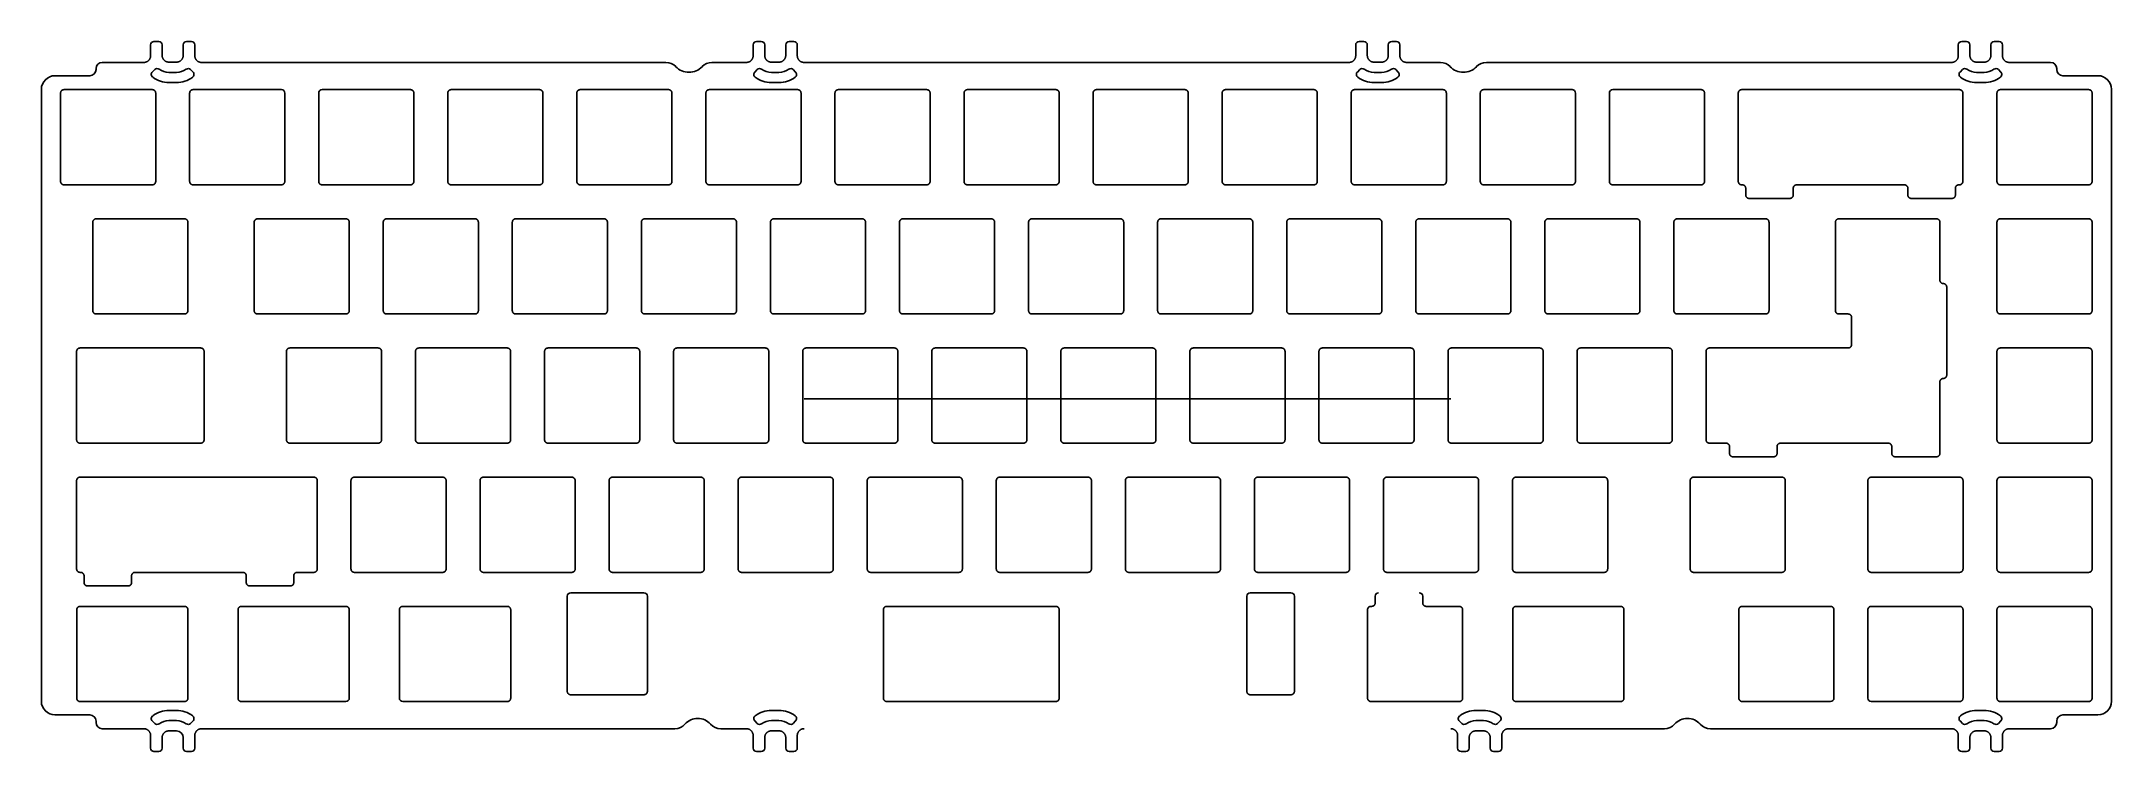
# Model space of a CAD drawing. Header units: millimetres. Extents: x -150 to 155, y -52 to 53.
import ezdxf

# ---------------------------------------------------------------- set-up
doc = ezdxf.new("R2010")
doc.units = ezdxf.units.MM
doc.layers.add('图层 01', color=12, linetype='Continuous')

msp = doc.modelspace()

# ---------------------------------------------------------------- linework, layer by layer
at = {"layer": '图层 01'}
for p, q in [((-133.8, 52.06, 163.59), (-133.8, 50.47, 163.59)), ((-132.6, 52.56, 163.59), (-133.3, 52.56, 163.59)), ((-132.1, 50.51, 163.59), (-132.1, 52.06, 163.59)), ((-129, 52.06, 163.59), (-129, 50.51, 163.59)), ((-127.8, 52.56, 163.59), (-128.5, 52.56, 163.59)), ((-127.3, 50.47, 163.59), (-127.3, 52.06, 163.59)), ((-45.1, 52.06, 163.59), (-45.1, 50.47, 163.59)), ((-43.9, 52.56, 163.59), (-44.6, 52.56, 163.59)), ((-43.4, 50.51, 163.59), (-43.4, 52.06, 163.59)), ((-40.3, 52.06, 163.59), (-40.3, 50.51, 163.59)), ((-39.1, 52.56, 163.59), (-39.8, 52.56, 163.59)), ((-38.6, 50.47, 163.59), (-38.6, 52.06, 163.59)), ((43.61, 52.06, 163.59), (43.61, 50.47, 163.59)), ((44.81, 52.56, 163.59), (44.11, 52.56, 163.59)), ((45.31, 50.51, 163.59), (45.31, 52.06, 163.59)), ((48.41, 52.06, 163.59), (48.41, 50.51, 163.59)), ((49.61, 52.56, 163.59), (48.91, 52.56, 163.59)), ((50.11, 50.47, 163.59), (50.11, 52.06, 163.59)), ((132.32, 52.06, 163.59), (132.32, 50.47, 163.59)), ((133.52, 52.56, 163.59), (132.82, 52.56, 163.59)), ((134.02, 50.51, 163.59), (134.02, 52.06, 163.59)), ((137.12, 52.06, 163.59), (137.12, 50.51, 163.59)), ((138.32, 52.56, 163.59), (137.62, 52.56, 163.59)), ((138.82, 50.47, 163.59), (138.82, 52.06, 163.59)), ((-134.8, 49.47, 163.59), (-140.93, 49.47, 163.59)), ((-130, 49.51, 163.59), (-131.1, 49.51, 163.59)), ((-57.93, 49.47, 163.59), (-126.3, 49.47, 163.59)), ((-46.1, 49.47, 163.59), (-51.16, 49.47, 163.59)), ((-41.3, 49.51, 163.59), (-42.4, 49.51, 163.59)), ((42.61, 49.47, 163.59), (-37.6, 49.47, 163.59)), ((47.41, 49.51, 163.59), (46.31, 49.51, 163.59)), ((56.07, 49.47, 163.59), (51.11, 49.47, 163.59)), ((131.32, 49.47, 163.59), (62.84, 49.47, 163.59)), ((136.12, 49.51, 163.59), (135.02, 49.51, 163.59)), ((145.91, 49.47, 163.59), (139.82, 49.47, 163.59)), ((-142.73, 47.52, 163.59), (-147.88, 47.52, 163.59)), ((-141.83, 48.57, 163.59), (-141.83, 48.42, 163.59)), ((-131.1, 48.01, 163.59), (-130, 48.01, 163.59)), ((-130, 46.51, 163.59), (-131.1, 46.51, 163.59)), ((-42.4, 48.01, 163.59), (-41.3, 48.01, 163.59)), ((-41.3, 46.51, 163.59), (-42.4, 46.51, 163.59)), ((46.31, 48.01, 163.59), (47.41, 48.01, 163.59)), ((47.41, 46.51, 163.59), (46.31, 46.51, 163.59)), ((135.02, 48.01, 163.59), (136.12, 48.01, 163.59)), ((136.12, 46.51, 163.59), (135.02, 46.51, 163.59)), ((146.81, 48.42, 163.59), (146.81, 48.57, 163.59)), ((152.88, 47.52, 163.59), (147.71, 47.52, 163.59)), ((-149.88, 45.52, 163.59), (-149.88, -44.5, 163.59)), ((-114.55, 45.47, 163.59), (-127.55, 45.47, 163.59)), ((-114.05, 31.97, 163.59), (-114.05, 44.97, 163.59)), ((-109.05, 44.97, 163.59), (-109.05, 31.97, 163.59)), ((-95.55, 45.47, 163.59), (-108.55, 45.47, 163.59)), ((75.45, 45.47, 163.59), (62.45, 45.47, 163.59)), ((75.95, 31.97, 163.59), (75.95, 44.97, 163.59)), ((80.95, 44.97, 163.59), (80.95, 31.97, 163.59)), ((94.45, 45.47, 163.59), (81.45, 45.47, 163.59)), ((154.88, -44.5, 163.59), (154.88, 45.52, 163.59)), ((-72.46, -29.03, 163.59), (-72.46, -43.03, 163.59)), ((-60.67, -43.03, 163.59), (-60.67, -29.03, 163.59)), ((27.58, -29.03, 163.59), (27.58, -43.03, 163.59)), ((34.58, -43.05, 163.59), (34.58, -29.03, 163.59)), ((46.47, -29.03, 163.59), (46.47, -30.03, 163.59)), ((53.47, -30.03, 163.59), (53.47, -29.03, 163.59)), ((-104.55, -44.03, 163.59), (-104.55, -31.03, 163.59)), ((-97.18, -31.03, 163.59), (-97.18, -44.03, 163.59)), ((114.01, -44.03, 163.59), (114.01, -31.03, 163.59)), ((119.01, -31.03, 163.59), (119.01, -44.03, 163.59)), ((-120.43, -44.53, 163.59), (-105.05, -44.53, 163.59)), ((-96.68, -44.53, 163.59), (-81.29, -44.53, 163.59)), ((100.51, -44.53, 163.59), (113.51, -44.53, 163.59)), ((119.51, -44.53, 163.59), (132.51, -44.53, 163.59)), ((-147.88, -46.5, 163.59), (-142.73, -46.5, 163.59)), ((-141.83, -47.4, 163.59), (-141.83, -47.63, 163.59)), ((-140.93, -48.53, 163.59), (-134.8, -48.53, 163.59)), ((-130, -45.84, 163.59), (-131.1, -45.84, 163.59)), ((-131.1, -47.34, 163.59), (-130, -47.34, 163.59)), ((-126.3, -48.53, 163.59), (-56.63, -48.53, 163.59)), ((-49.87, -48.53, 163.59), (-46.1, -48.53, 163.59)), ((-41.3, -45.84, 163.59), (-42.4, -45.84, 163.59)), ((-42.4, -47.34, 163.59), (-41.3, -47.34, 163.59)), ((62.41, -45.84, 163.59), (61.31, -45.84, 163.59)), ((61.31, -47.34, 163.59), (62.41, -47.34, 163.59)), ((66.11, -48.53, 163.59), (89.06, -48.53, 163.59)), ((95.82, -48.53, 163.59), (131.32, -48.53, 163.59)), ((136.12, -45.84, 163.59), (135.02, -45.84, 163.59)), ((135.02, -47.34, 163.59), (136.12, -47.34, 163.59)), ((139.82, -48.53, 163.59), (145.91, -48.53, 163.59)), ((146.81, -47.63, 163.59), (146.81, -47.4, 163.59)), ((147.71, -46.5, 163.59), (152.88, -46.5, 163.59)), ((-133.8, -49.53, 163.59), (-133.8, -51.39, 163.59)), ((-132.1, -51.39, 163.59), (-132.1, -49.84, 163.59)), ((-131.1, -48.84, 163.59), (-130, -48.84, 163.59)), ((-129, -49.84, 163.59), (-129, -51.39, 163.59)), ((-127.3, -51.39, 163.59), (-127.3, -49.53, 163.59)), ((-45.1, -49.53, 163.59), (-45.1, -51.39, 163.59)), ((-43.4, -51.39, 163.59), (-43.4, -49.84, 163.59)), ((-42.4, -48.84, 163.59), (-41.3, -48.84, 163.59)), ((-40.3, -49.84, 163.59), (-40.3, -51.39, 163.59)), ((-38.6, -51.39, 163.59), (-38.6, -49.53, 163.59)), ((58.61, -49.53, 163.59), (58.61, -51.39, 163.59)), ((60.31, -51.39, 163.59), (60.31, -49.84, 163.59)), ((61.31, -48.84, 163.59), (62.41, -48.84, 163.59)), ((63.41, -49.84, 163.59), (63.41, -51.39, 163.59)), ((65.11, -51.39, 163.59), (65.11, -49.53, 163.59)), ((132.32, -49.53, 163.59), (132.32, -51.39, 163.59)), ((134.02, -51.39, 163.59), (134.02, -49.84, 163.59)), ((135.02, -48.84, 163.59), (136.12, -48.84, 163.59)), ((137.12, -49.84, 163.59), (137.12, -51.39, 163.59)), ((138.82, -51.39, 163.59), (138.82, -49.53, 163.59)), ((-133.3, -51.89, 163.59), (-132.6, -51.89, 163.59)), ((-128.5, -51.89, 163.59), (-127.8, -51.89, 163.59)), ((-44.6, -51.89, 163.59), (-43.9, -51.89, 163.59)), ((-39.8, -51.89, 163.59), (-39.1, -51.89, 163.59)), ((59.11, -51.89, 163.59), (59.81, -51.89, 163.59)), ((63.91, -51.89, 163.59), (64.61, -51.89, 163.59)), ((132.82, -51.89, 163.59), (133.52, -51.89, 163.59)), ((137.62, -51.89, 163.59), (138.32, -51.89, 163.59))]:
    msp.add_line(p, q, dxfattribs=at)
for points in [[(-133.55, 48.06), (-133.19, 48.42)], [(-127.91, 48.42), (-127.55, 48.06)], [(-44.85, 48.06), (-44.49, 48.42)], [(-39.21, 48.42), (-38.85, 48.06)], [(43.86, 48.06), (44.22, 48.42)], [(49.5, 48.42), (49.86, 48.06)], [(132.57, 48.06), (132.93, 48.42)], [(138.22, 48.42), (138.57, 48.06)], [(-61.17, -28.53), (-71.96, -28.53)], [(34.08, -28.53), (28.08, -28.53)], [(-133.55, -47.39), (-133.19, -47.75)], [(-127.91, -47.75), (-127.55, -47.39)], [(-44.85, -47.39), (-44.49, -47.75)], [(-39.21, -47.75), (-38.85, -47.39)], [(58.86, -47.39), (59.22, -47.75)], [(64.5, -47.75), (64.86, -47.39)], [(132.57, -47.39), (132.93, -47.75)], [(138.22, -47.75), (138.57, -47.39)]]:
    msp.add_lwpolyline(points, dxfattribs=at)
at = {"layer": '图层 01', "extrusion": (0, 1, 0)}
for points in [[(-52.97, 163.59), (-46.97, 163.59)], [(37.6, 163.59), (-57.61, 163.59)]]:
    msp.add_lwpolyline(points, dxfattribs=at)
at = {"layer": '图层 01', "extrusion": (2.44e-14, -1.6776e-05, 1)}
msp.add_arc((-133.3, 52.06, 163.59), 0.5, 90, 180.0001, dxfattribs=at)
at = {"layer": '图层 01', "extrusion": (9.9e-15, -4.02303e-05, 1)}
for centre in [(-132.6, 52.07, 163.59), (133.52, 52.07, 163.59)]:
    msp.add_arc(centre, 0.5, 0, 90, dxfattribs=at)
at = {"layer": '图层 01', "extrusion": (6.6e-14, -4.02303e-05, 1)}
for centre in [(-128.5, 52.07, 163.59), (-39.8, 52.07, 163.59)]:
    msp.add_arc(centre, 0.5, 90, 180, dxfattribs=at)
at = {"layer": '图层 01', "extrusion": (-1.2e-15, -1.61336e-05, 1)}
msp.add_arc((-127.8, 52.06, 163.59), 0.5, 0.0001, 90, dxfattribs=at)
at = {"layer": '图层 01', "extrusion": (-2.42e-14, -1.61143e-05, 1)}
for centre in [(-44.6, 52.06, 163.59), (44.11, 52.06, 163.59)]:
    msp.add_arc(centre, 0.5, 90, 180.0001, dxfattribs=at)
at = {"layer": '图层 01', "extrusion": (1.237e-13, -4.02303e-05, 1)}
msp.add_arc((-43.9, 52.07, 163.59), 0.5, 0, 90, dxfattribs=at)
at = {"layer": '图层 01', "extrusion": (1.09e-14, -1.61438e-05, 1)}
msp.add_arc((-39.1, 52.06, 163.59), 0.5, 0.0001, 90, dxfattribs=at)
at = {"layer": '图层 01', "extrusion": (1e-14, -4.02303e-05, 1)}
msp.add_arc((44.81, 52.07, 163.59), 0.5, 0, 90, dxfattribs=at)
at = {"layer": '图层 01', "extrusion": (9.2e-15, -4.02303e-05, 1)}
for centre in [(48.91, 52.07, 163.59), (137.62, 52.07, 163.59)]:
    msp.add_arc(centre, 0.5, 90, 180, dxfattribs=at)
at = {"layer": '图层 01', "extrusion": (6.77e-14, -1.61438e-05, 1)}
msp.add_arc((49.61, 52.06, 163.59), 0.5, 0.0001, 90, dxfattribs=at)
at = {"layer": '图层 01', "extrusion": (-2.57e-14, -1.61131e-05, 1)}
msp.add_arc((132.82, 52.06, 163.59), 0.5, 90, 180.0001, dxfattribs=at)
at = {"layer": '图层 01', "extrusion": (1.77e-14, -1.68182e-05, 1)}
msp.add_arc((138.32, 52.06, 163.59), 0.5, 0.0001, 90, dxfattribs=at)
at = {"layer": '图层 01', "extrusion": (-1.78826e-07, -2.50459e-06, 1)}
msp.add_arc((-140.93, 48.57, 163.59), 0.9, 90, 180, dxfattribs=at)
at = {"layer": '图层 01'}
for centre, radius, start, end in [((-57.93, 47.47, 163.59), 2, 43.685, 90), ((-51.16, 47.47, 163.59), 2, 90, 136.315), ((56.07, 47.47, 163.59), 2, 43.685, 90), ((62.84, 47.47, 163.59), 2, 90, 136.315), ((-131.1, 50.51, 163.59), 2.5, 234.5941, 270), ((-130, 50.51, 163.59), 2.5, 270, 305.4059), ((-42.4, 50.51, 163.59), 2.5, 234.5941, 270), ((-41.3, 50.51, 163.59), 2.5, 270, 305.4059), ((46.31, 50.51, 163.59), 2.5, 234.5941, 270), ((47.41, 50.51, 163.59), 2.5, 270, 305.4059), ((135.02, 50.51, 163.59), 2.5, 234.5941, 270), ((136.12, 50.51, 163.59), 2.5, 270, 305.4059), ((-133.2, -47.04, 163.59), 0.5, 126.7868, 225), ((-131.1, -49.84, 163.59), 4, 90, 126.7868), ((-132.84, -47.39, 163.59), 0.5, 225, 305.4059), ((-130, -49.84, 163.59), 4, 53.2132, 90), ((-128.26, -47.39, 163.59), 0.5, 234.5941, 315), ((-127.91, -47.04, 163.59), 0.5, 315, 53.2132), ((-56.63, -46.53, 163.59), 2, 270, 318.3984), ((-49.87, -46.53, 163.59), 2, 221.6016, 270), ((-44.5, -47.04, 163.59), 0.5, 126.7868, 225), ((-42.4, -49.84, 163.59), 4, 90, 126.7868), ((-44.14, -47.39, 163.59), 0.5, 225, 305.4059), ((-41.3, -49.84, 163.59), 4, 53.2132, 90), ((-39.56, -47.39, 163.59), 0.5, 234.5941, 315), ((-39.21, -47.04, 163.59), 0.5, 315, 53.2132), ((59.21, -47.04, 163.59), 0.5, 126.7868, 225), ((61.31, -49.84, 163.59), 4, 90, 126.7868), ((59.57, -47.39, 163.59), 0.5, 225, 305.4059), ((62.41, -49.84, 163.59), 4, 53.2132, 90), ((64.15, -47.39, 163.59), 0.5, 234.5941, 315), ((64.51, -47.04, 163.59), 0.5, 315, 53.2132), ((132.93, -47.04, 163.59), 0.5, 126.7868, 225), ((135.02, -49.84, 163.59), 4, 90, 126.7868), ((133.29, -47.39, 163.59), 0.5, 225, 305.4059), ((136.12, -49.84, 163.59), 4, 53.2132, 90), ((137.86, -47.39, 163.59), 0.5, 234.5941, 315), ((138.22, -47.04, 163.59), 0.5, 315, 53.2132)]:
    msp.add_arc(centre, radius, start, end, dxfattribs=at)
at = {"layer": '图层 01', "extrusion": (0, 0, -1)}
for centre, radius, start, end in [((54.55, 50.7, -163.59), 2.68, 270, 316.315), ((54.55, 50.7, -163.59), 2.68, 223.685, 270), ((-59.45, 50.7, -163.59), 2.68, 270, 316.315), ((-59.45, 50.7, -163.59), 2.68, 223.685, 270), ((133.2, 47.71, -163.59), 0.5, 306.7868, 45), ((131.1, 50.51, -163.59), 4, 270, 306.7868), ((132.84, 48.06, -163.59), 0.5, 45, 125.4059), ((130, 50.51, -163.59), 4, 233.2132, 270), ((128.26, 48.06, -163.59), 0.5, 54.5941, 135), ((127.91, 47.71, -163.59), 0.5, 135, 233.2132), ((44.5, 47.71, -163.59), 0.5, 306.7868, 45), ((42.4, 50.51, -163.59), 4, 270, 306.7868), ((44.14, 48.06, -163.59), 0.5, 45, 125.4059), ((41.3, 50.51, -163.59), 4, 233.2132, 270), ((39.56, 48.06, -163.59), 0.5, 54.5941, 135), ((39.21, 47.71, -163.59), 0.5, 135, 233.2132), ((-44.21, 47.71, -163.59), 0.5, 306.7868, 45), ((-46.31, 50.51, -163.59), 4, 270, 306.7868), ((-44.57, 48.06, -163.59), 0.5, 45, 125.4059), ((-47.41, 50.51, -163.59), 4, 233.2132, 270), ((-49.15, 48.06, -163.59), 0.5, 54.5941, 135), ((-49.51, 47.71, -163.59), 0.5, 135, 233.2132), ((-132.93, 47.71, -163.59), 0.5, 306.7868, 45), ((-135.02, 50.51, -163.59), 4, 270, 306.7868), ((-133.29, 48.06, -163.59), 0.5, 45, 125.4059), ((-136.12, 50.51, -163.59), 4, 233.2132, 270), ((-137.86, 48.06, -163.59), 0.5, 54.5941, 135), ((-138.22, 47.71, -163.59), 0.5, 135, 233.2132), ((131.1, -49.84, -163.59), 2.5, 54.5941, 90), ((130, -49.84, -163.59), 2.5, 90, 125.4059), ((53.25, -49.53, -163.59), 2.52, 41.6016, 90), ((53.25, -49.53, -163.59), 2.52, 90, 138.3984), ((42.4, -49.84, -163.59), 2.5, 54.5941, 90), ((41.3, -49.84, -163.59), 2.5, 90, 125.4059), ((-61.31, -49.84, -163.59), 2.5, 54.5941, 90), ((-62.41, -49.84, -163.59), 2.5, 90, 125.4059), ((-92.44, -49.53, -163.59), 2.52, 41.6016, 90), ((-92.44, -49.53, -163.59), 2.52, 90, 138.3984), ((-135.02, -49.84, -163.59), 2.5, 54.5941, 90), ((-136.12, -49.84, -163.59), 2.5, 90, 125.4059)]:
    msp.add_arc(centre, radius, start, end, dxfattribs=at)
at = {"layer": '图层 01', "extrusion": (8.87263e-08, -2.41571e-06, 1)}
msp.add_arc((145.91, 48.57, 163.59), 0.9, 360, 90, dxfattribs=at)
at = {"layer": '图层 01', "extrusion": (-6.30987e-07, -4.37069e-06, 1)}
msp.add_arc((-147.88, 45.52, 163.59), 2, 90, 180, dxfattribs=at)
at = {"layer": '图层 01', "extrusion": (6.30987e-07, 2.50459e-06, -1)}
msp.add_arc((142.73, 48.42, -163.59), 0.9, 180, 270, dxfattribs=at)
at = {"layer": '图层 01', "extrusion": (-5.38788e-07, 2.41571e-06, -1)}
msp.add_arc((-147.71, 48.42, -163.59), 0.9, 270, 0, dxfattribs=at)
at = {"layer": '图层 01', "extrusion": (5.38788e-07, -4.28059e-06, 1)}
msp.add_arc((152.88, 45.52, 163.59), 2, 360, 90, dxfattribs=at)
at = {"layer": '图层 01', "extrusion": (-2.178e-13, -4.52349e-06, 1)}
msp.add_arc((-114.55, 44.97, 163.59), 0.5, 0, 90, dxfattribs=at)
at = {"layer": '图层 01', "extrusion": (-1.61e-13, -4.52349e-06, 1)}
for centre, start, end in [((-108.55, 44.97, 163.59), 90, 180), ((75.45, 44.97, 163.59), 0, 90), ((-96.68, -44.03, 163.59), 180, 270), ((113.51, -44.03, 163.59), 270, 0), ((119.51, -44.03, 163.59), 180, 270)]:
    msp.add_arc(centre, 0.5, start, end, dxfattribs=at)
at = {"layer": '图层 01', "extrusion": (-1.041e-13, -4.52349e-06, 1)}
for centre, start, end in [((81.45, 44.97, 163.59), 90, 180), ((-105.05, -44.03, 163.59), 270, 0)]:
    msp.add_arc(centre, 0.5, start, end, dxfattribs=at)
at = {"layer": '图层 01', "extrusion": (9.6e-15, 1.18715e-07, 1)}
msp.add_arc((-71.96, -29.03, 163.59), 0.5, 90, 180, dxfattribs=at)
at = {"layer": '图层 01', "extrusion": (4.46e-14, 1.18715e-07, 1)}
msp.add_arc((-61.17, -29.03, 163.59), 0.5, 359.9999, 90, dxfattribs=at)
at = {"layer": '图层 01', "extrusion": (6.64e-14, 1.18715e-07, 1)}
msp.add_arc((28.08, -29.03, 163.59), 0.5, 90, 180, dxfattribs=at)
at = {"layer": '图层 01', "extrusion": (1.137e-13, 1.18715e-07, 1)}
msp.add_arc((34.08, -29.03, 163.59), 0.5, 359.9993, 90, dxfattribs=at)
at = {"layer": '图层 01', "extrusion": (6.1122e-06, -2.84062e-05, 1)}
msp.add_arc((46.97, -29.03, 163.59), 0.5, 90, 180.0007, dxfattribs=at)
at = {"layer": '图层 01', "extrusion": (6.1122e-06, 1.18556e-07, 1)}
msp.add_arc((52.97, -29.03, 163.59), 0.5, 359.9985, 90, dxfattribs=at)
at = {"layer": '图层 01', "extrusion": (6.58354e-07, -4.37494e-06, 1)}
msp.add_arc((-147.88, -44.5, 163.59), 2, 180, 270, dxfattribs=at)
at = {"layer": '图层 01', "extrusion": (-5.62352e-07, -4.28113e-06, 1)}
msp.add_arc((152.88, -44.5, 163.59), 2, 270, 360, dxfattribs=at)
at = {"layer": '图层 01', "extrusion": (-6.58354e-07, 2.49605e-06, -1)}
msp.add_arc((142.73, -47.4, -163.59), 0.9, 90, 180, dxfattribs=at)
at = {"layer": '图层 01', "extrusion": (1.83071e-07, -2.49605e-06, 1)}
msp.add_arc((-140.93, -47.63, 163.59), 0.9, 180, 270, dxfattribs=at)
at = {"layer": '图层 01', "extrusion": (-1.07032e-05, -4.88008e-06, 1)}
msp.add_arc((89.06, -46.53, 163.59), 2, 270, 318.3984, dxfattribs=at)
at = {"layer": '图层 01', "extrusion": (-3.58564e-06, -2.5983e-06, 1)}
msp.add_arc((95.82, -46.53, 163.59), 2, 221.6016, 270, dxfattribs=at)
at = {"layer": '图层 01', "extrusion": (-8.92607e-08, -2.4034e-06, 1)}
msp.add_arc((145.91, -47.63, 163.59), 0.9, 270, 360, dxfattribs=at)
at = {"layer": '图层 01', "extrusion": (5.62352e-07, 2.4034e-06, -1)}
msp.add_arc((-147.71, -47.4, -163.59), 0.9, 0, 90, dxfattribs=at)
at = {"layer": '图层 01', "extrusion": (9.6e-15, -1.58934e-05, 1)}
msp.add_arc((-133.3, -51.39, 163.59), 0.5, 180, 270, dxfattribs=at)
at = {"layer": '图层 01', "extrusion": (9.9e-15, 4.02303e-05, 1)}
for centre in [(-132.6, -51.4, 163.59), (59.81, -51.4, 163.59), (133.52, -51.4, 163.59)]:
    msp.add_arc(centre, 0.5, 270, 360, dxfattribs=at)
at = {"layer": '图层 01', "extrusion": (-3.49829e-06, -3.6732e-05, -1)}
msp.add_arc((130, -49.85, -163.59), 1, 90, 180, dxfattribs=at)
at = {"layer": '图层 01', "extrusion": (-4.76e-14, 3.6732e-05, 1)}
msp.add_arc((-128.5, -51.4, 163.59), 0.5, 180, 270, dxfattribs=at)
at = {"layer": '图层 01', "extrusion": (-4.72e-14, -1.49891e-05, 1)}
for centre in [(-127.8, -51.39, 163.59), (-39.1, -51.39, 163.59)]:
    msp.add_arc(centre, 0.5, 270, 0, dxfattribs=at)
at = {"layer": '图层 01', "extrusion": (9.6e-15, -1.50131e-05, 1)}
for centre in [(-44.6, -51.39, 163.59), (59.11, -51.39, 163.59)]:
    msp.add_arc(centre, 0.5, 180, 270, dxfattribs=at)
at = {"layer": '图层 01', "extrusion": (-4.69e-14, 4.02303e-05, 1)}
msp.add_arc((-43.9, -51.4, 163.59), 0.5, 270, 360, dxfattribs=at)
at = {"layer": '图层 01', "extrusion": (9.2e-15, 4.02303e-05, 1)}
for centre in [(-39.8, -51.4, 163.59), (63.91, -51.4, 163.59), (137.62, -51.4, 163.59)]:
    msp.add_arc(centre, 0.5, 180, 270, dxfattribs=at)
at = {"layer": '图层 01', "extrusion": (9.6e-15, -1.52231e-05, 1)}
msp.add_arc((64.61, -51.39, 163.59), 0.5, 270, 0, dxfattribs=at)
at = {"layer": '图层 01', "extrusion": (9.8e-15, 3.9971e-05, 1)}
msp.add_arc((132.82, -51.4, 163.59), 0.5, 180, 270, dxfattribs=at)
at = {"layer": '图层 01', "extrusion": (9.8e-15, 4.15893e-05, 1)}
msp.add_arc((138.32, -51.4, 163.59), 0.5, 270, 360, dxfattribs=at)
at = {"layer": '图层 01', "extrusion": (7.74428e-06, 7.74429e-06, -1)}
msp.add_rational_spline([(-133.8, 50.47, 163.59), (-133.8, 49.47, 163.59), (-134.8, 49.47, 163.59)], [1, 0.707106233042, 1], degree=2, dxfattribs=at)
at = {"layer": '图层 01', "extrusion": (-1.10196e-05, 1.10196e-05, -1)}
for points in [[(-131.1, 49.51, 163.59), (-132.1, 49.51, 163.59), (-132.1, 50.51, 163.59)], [(-42.4, 49.51, 163.59), (-43.4, 49.51, 163.59), (-43.4, 50.51, 163.59)], [(46.31, 49.51, 163.59), (45.31, 49.51, 163.59), (45.31, 50.51, 163.59)], [(135.02, 49.51, 163.59), (134.02, 49.51, 163.59), (134.02, 50.51, 163.59)]]:
    msp.add_rational_spline(points, [1, 0.70710678119, 1], degree=2, dxfattribs=at)
at = {"layer": '图层 01', "extrusion": (1.10196e-05, 1.10196e-05, -1)}
for points, weights in [([(-129, 50.51, 163.59), (-129, 49.51, 163.59), (-130, 49.51, 163.59)], [1, 0.70710678119, 1]), ([(-40.3, 50.51, 163.59), (-40.3, 49.51, 163.59), (-41.3, 49.51, 163.59)], [1, 0.70710678119, 1]), ([(48.41, 50.51, 163.59), (48.41, 49.51, 163.59), (47.41, 49.51, 163.59)], [1, 0.70710678119, 1]), ([(137.12, 50.51, 163.59), (137.12, 49.51, 163.59), (136.12, 49.51, 163.59)], [1, 0.707106781189, 1])]:
    msp.add_rational_spline(points, weights, degree=2, dxfattribs=at)
at = {"layer": '图层 01', "extrusion": (-5.62127e-06, 5.62126e-06, -1)}
msp.add_rational_spline([(-126.3, 49.47, 163.59), (-127.3, 49.47, 163.59), (-127.3, 50.47, 163.59)], [1, 0.707107329336, 1], degree=2, dxfattribs=at)
at = {"layer": '图层 01', "extrusion": (5.60152e-06, 5.60153e-06, -1)}
msp.add_rational_spline([(-45.1, 50.47, 163.59), (-45.1, 49.47, 163.59), (-46.1, 49.47, 163.59)], [1, 0.707106233037, 1], degree=2, dxfattribs=at)
at = {"layer": '图层 01', "extrusion": (-5.62493e-06, 5.62492e-06, -1)}
msp.add_rational_spline([(-37.6, 49.47, 163.59), (-38.6, 49.47, 163.59), (-38.6, 50.47, 163.59)], [1, 0.707107329336, 1], degree=2, dxfattribs=at)
at = {"layer": '图层 01', "extrusion": (-5.60139e-06, -5.6014e-06, 1)}
msp.add_rational_spline([(43.61, 50.47, 163.59), (43.61, 49.47, 163.59), (42.61, 49.47, 163.59)], [1, 0.707106233036, 1], degree=2, dxfattribs=at)
at = {"layer": '图层 01', "extrusion": (-5.62495e-06, 5.62494e-06, -1)}
msp.add_rational_spline([(51.11, 49.47, 163.59), (50.11, 49.47, 163.59), (50.11, 50.47, 163.59)], [1, 0.707107329336, 1], degree=2, dxfattribs=at)
at = {"layer": '图层 01', "extrusion": (-5.6148e-06, -5.61481e-06, 1)}
msp.add_rational_spline([(132.32, 50.47, 163.59), (132.32, 49.47, 163.59), (131.32, 49.47, 163.59)], [1, 0.707106233036, 1], degree=2, dxfattribs=at)
at = {"layer": '图层 01', "extrusion": (-7.76858e-06, 7.76857e-06, -1)}
msp.add_rational_spline([(139.82, 49.47, 163.59), (138.82, 49.47, 163.59), (138.82, 50.47, 163.59)], [1, 0.707107329324, 1], degree=2, dxfattribs=at)
at = {"layer": '图层 01', "extrusion": (-3.979e-13, 4.52349e-06, -1)}
msp.add_rational_spline([(-146.55, 45.47, 163.59), (-147.05, 45.47, 163.59), (-147.05, 44.97, 163.59)], [1, 0.707106781186, 1], degree=2, dxfattribs=at)
at = {"layer": '图层 01', "extrusion": (-1, 0, 0)}
for points in [[(-147.05, 44.97, 163.59), (-147.05, 38.47, 163.59), (-147.05, 31.97, 163.59)], [(-128.05, 44.97, 163.59), (-128.05, 38.47, 163.59), (-128.05, 31.97, 163.59)], [(-90.05, 44.97, 163.59), (-90.05, 38.47, 163.59), (-90.05, 31.97, 163.59)], [(-71.05, 44.97, 163.59), (-71.05, 38.47, 163.59), (-71.05, 31.97, 163.59)], [(-33.05, 44.97, 163.59), (-33.05, 38.47, 163.59), (-33.05, 31.97, 163.59)], [(-0.05, 31.97, 163.59), (-0.05, 38.47, 163.59), (-0.05, 44.97, 163.59)], [(4.95, 44.97, 163.59), (4.95, 38.47, 163.59), (4.95, 31.97, 163.59)], [(37.95, 31.97, 163.59), (37.95, 38.47, 163.59), (37.95, 44.97, 163.59)], [(42.95, 44.97, 163.59), (42.95, 38.47, 163.59), (42.95, 31.97, 163.59)], [(61.95, 44.97, 163.59), (61.95, 38.47, 163.59), (61.95, 31.97, 163.59)], [(132.98, 31.97, 163.59), (132.98, 38.47, 163.59), (132.98, 44.97, 163.59)], [(138.01, 44.97, 163.59), (138.01, 38.47, 163.59), (138.01, 31.97, 163.59)], [(152.01, 31.97, 163.59), (152.01, 38.47, 163.59), (152.01, 44.97, 163.59)], [(108.02, 29.97, 163.59), (108.02, 30.47, 163.59), (108.02, 30.97, 163.59)], [(124.89, 30.97, 163.59), (124.89, 30.47, 163.59), (124.89, 29.97, 163.59)], [(131.89, 29.97, 163.59), (131.89, 30.47, 163.59), (131.89, 30.97, 163.59)], [(-142.31, 25.97, 163.59), (-142.31, 19.47, 163.59), (-142.31, 12.97, 163.59)], [(-128.31, 12.97, 163.59), (-128.31, 19.47, 163.59), (-128.31, 25.97, 163.59)], [(-118.55, 25.97, 163.59), (-118.55, 19.47, 163.59), (-118.55, 12.97, 163.59)], [(-104.55, 12.97, 163.59), (-104.55, 19.47, 163.59), (-104.55, 25.97, 163.59)], [(-99.55, 25.97, 163.59), (-99.55, 19.47, 163.59), (-99.55, 12.97, 163.59)], [(-61.55, 25.97, 163.59), (-61.55, 19.47, 163.59), (-61.55, 12.97, 163.59)], [(-28.55, 12.97, 163.59), (-28.55, 19.47, 163.59), (-28.55, 25.97, 163.59)], [(-4.55, 25.97, 163.59), (-4.55, 19.47, 163.59), (-4.55, 12.97, 163.59)], [(9.45, 12.97, 163.59), (9.45, 19.47, 163.59), (9.45, 25.97, 163.59)], [(33.45, 25.97, 163.59), (33.45, 19.47, 163.59), (33.45, 12.97, 163.59)], [(52.45, 25.97, 163.59), (52.45, 19.47, 163.59), (52.45, 12.97, 163.59)], [(104.45, 12.97, 163.59), (104.45, 19.47, 163.59), (104.45, 25.97, 163.59)], [(129.61, 17.44, 163.59), (129.61, 21.7, 163.59), (129.61, 25.97, 163.59)], [(152.01, 12.97, 163.59), (152.01, 19.47, 163.59), (152.01, 25.97, 163.59)], [(-144.69, 6.97, 163.59), (-144.69, 0.47, 163.59), (-144.69, -6.03, 163.59)], [(-99.8, -6.03, 163.59), (-99.8, 0.47, 163.59), (-99.8, 6.97, 163.59)], [(-80.8, -6.03, 163.59), (-80.8, 0.47, 163.59), (-80.8, 6.97, 163.59)], [(-56.8, 6.97, 163.59), (-56.8, 0.47, 163.59), (-56.8, -6.03, 163.59)], [(-42.8, -6.03, 163.59), (-42.8, 0.47, 163.59), (-42.8, 6.97, 163.59)], [(33.2, -6.03, 163.59), (33.2, 0.47, 163.59), (33.2, 6.97, 163.59)], [(57.2, 6.97, 163.59), (57.2, 0.47, 163.59), (57.2, -6.03, 163.59)], [(71.2, -6.03, 163.59), (71.2, 0.47, 163.59), (71.2, 6.97, 163.59)], [(76.2, 6.97, 163.59), (76.2, 0.47, 163.59), (76.2, -6.03, 163.59)], [(90.2, -6.03, 163.59), (90.2, 0.47, 163.59), (90.2, 6.97, 163.59)], [(95.18, 6.97, 163.59), (95.18, 0.47, 163.59), (95.18, -6.03, 163.59)], [(138.01, 6.97, 163.59), (138.01, 0.47, 163.59), (138.01, -6.03, 163.59)], [(152.01, -6.03, 163.59), (152.01, 0.47, 163.59), (152.01, 6.97, 163.59)], [(98.64, -7.03, 163.59), (98.64, -7.53, 163.59), (98.64, -8.03, 163.59)], [(105.64, -8.03, 163.59), (105.64, -7.53, 163.59), (105.64, -7.03, 163.59)], [(-109.26, -25.03, 163.59), (-109.26, -18.53, 163.59), (-109.26, -12.03, 163.59)], [(-85.3, -12.03, 163.59), (-85.3, -18.53, 163.59), (-85.3, -25.03, 163.59)], [(-71.3, -25.03, 163.59), (-71.3, -18.53, 163.59), (-71.3, -12.03, 163.59)], [(-52.3, -25.03, 163.59), (-52.3, -18.53, 163.59), (-52.3, -12.03, 163.59)], [(-28.3, -12.03, 163.59), (-28.3, -18.53, 163.59), (-28.3, -25.03, 163.59)], [(-14.3, -25.03, 163.59), (-14.3, -18.53, 163.59), (-14.3, -12.03, 163.59)], [(9.7, -12.03, 163.59), (9.7, -18.53, 163.59), (9.7, -25.03, 163.59)], [(28.7, -12.03, 163.59), (28.7, -18.53, 163.59), (28.7, -25.03, 163.59)], [(42.7, -25.03, 163.59), (42.7, -18.53, 163.59), (42.7, -12.03, 163.59)], [(47.7, -12.03, 163.59), (47.7, -18.53, 163.59), (47.7, -25.03, 163.59)], [(61.7, -25.03, 163.59), (61.7, -18.53, 163.59), (61.7, -12.03, 163.59)], [(80.7, -25.03, 163.59), (80.7, -18.53, 163.59), (80.7, -12.03, 163.59)], [(119.01, -12.03, 163.59), (119.01, -18.53, 163.59), (119.01, -25.03, 163.59)], [(133.01, -25.03, 163.59), (133.01, -18.53, 163.59), (133.01, -12.03, 163.59)], [(138.01, -12.03, 163.59), (138.01, -18.53, 163.59), (138.01, -25.03, 163.59)], [(152.01, -25.03, 163.59), (152.01, -18.53, 163.59), (152.01, -12.03, 163.59)], [(-143.6, -26.03, 163.59), (-143.6, -26.53, 163.59), (-143.6, -27.03, 163.59)], [(-136.6, -27.03, 163.59), (-136.6, -26.53, 163.59), (-136.6, -26.03, 163.59)], [(-120.93, -31.03, 163.59), (-120.93, -37.53, 163.59), (-120.93, -44.03, 163.59)], [(-80.79, -44.03, 163.59), (-80.79, -37.53, 163.59), (-80.79, -31.03, 163.59)], [(-25.92, -31.03, 163.59), (-25.92, -37.53, 163.59), (-25.92, -44.03, 163.59)], [(-0.05, -44.03, 163.59), (-0.05, -37.53, 163.59), (-0.05, -31.03, 163.59)], [(66.72, -31.03, 163.59), (66.72, -37.53, 163.59), (66.72, -44.03, 163.59)], [(133.01, -44.03, 163.59), (133.01, -37.53, 163.59), (133.01, -31.03, 163.59)], [(138.01, -31.03, 163.59), (138.01, -37.53, 163.59), (138.01, -44.03, 163.59)], [(152.01, -44.03, 163.59), (152.01, -37.53, 163.59), (152.01, -31.03, 163.59)]]:
    msp.add_open_spline(points, degree=2, dxfattribs=at)
at = {"layer": '图层 01'}
for points in [[(-133.55, 45.47, 163.59), (-140.05, 45.47, 163.59), (-146.55, 45.47, 163.59)], [(-76.55, 45.47, 163.59), (-83.05, 45.47, 163.59), (-89.55, 45.47, 163.59)], [(-57.55, 45.47, 163.59), (-64.05, 45.47, 163.59), (-70.55, 45.47, 163.59)], [(-38.55, 45.47, 163.59), (-45.05, 45.47, 163.59), (-51.55, 45.47, 163.59)], [(-19.55, 45.47, 163.59), (-26.05, 45.47, 163.59), (-32.55, 45.47, 163.59)], [(-0.55, 45.47, 163.59), (-7.05, 45.47, 163.59), (-13.55, 45.47, 163.59)], [(18.45, 45.47, 163.59), (11.95, 45.47, 163.59), (5.45, 45.47, 163.59)], [(37.45, 45.47, 163.59), (30.95, 45.47, 163.59), (24.45, 45.47, 163.59)], [(56.45, 45.47, 163.59), (49.95, 45.47, 163.59), (43.45, 45.47, 163.59)], [(132.48, 45.47, 163.59), (116.45, 45.47, 163.59), (100.43, 45.47, 163.59)], [(151.51, 45.47, 163.59), (145.01, 45.47, 163.59), (138.51, 45.47, 163.59)], [(-146.55, 31.47, 163.59), (-140.05, 31.47, 163.59), (-133.55, 31.47, 163.59)], [(-127.55, 31.47, 163.59), (-121.05, 31.47, 163.59), (-114.55, 31.47, 163.59)], [(-108.55, 31.47, 163.59), (-102.05, 31.47, 163.59), (-95.55, 31.47, 163.59)], [(-89.55, 31.47, 163.59), (-83.05, 31.47, 163.59), (-76.55, 31.47, 163.59)], [(-70.55, 31.47, 163.59), (-64.05, 31.47, 163.59), (-57.55, 31.47, 163.59)], [(-51.55, 31.47, 163.59), (-45.05, 31.47, 163.59), (-38.55, 31.47, 163.59)], [(-32.55, 31.47, 163.59), (-26.05, 31.47, 163.59), (-19.55, 31.47, 163.59)], [(-13.55, 31.47, 163.59), (-7.05, 31.47, 163.59), (-0.55, 31.47, 163.59)], [(5.45, 31.47, 163.59), (11.95, 31.47, 163.59), (18.45, 31.47, 163.59)], [(24.45, 31.47, 163.59), (30.95, 31.47, 163.59), (37.45, 31.47, 163.59)], [(43.45, 31.47, 163.59), (49.95, 31.47, 163.59), (56.45, 31.47, 163.59)], [(62.45, 31.47, 163.59), (68.95, 31.47, 163.59), (75.45, 31.47, 163.59)], [(81.45, 31.47, 163.59), (87.95, 31.47, 163.59), (94.45, 31.47, 163.59)], [(108.52, 31.47, 163.59), (116.45, 31.47, 163.59), (124.39, 31.47, 163.59)], [(132.39, 31.47, 163.59), (132.43, 31.47, 163.59), (132.48, 31.47, 163.59)], [(138.51, 31.47, 163.59), (145.01, 31.47, 163.59), (151.51, 31.47, 163.59)], [(101.52, 29.47, 163.59), (104.52, 29.47, 163.59), (107.52, 29.47, 163.59)], [(125.39, 29.47, 163.59), (128.39, 29.47, 163.59), (131.39, 29.47, 163.59)], [(-128.81, 26.47, 163.59), (-135.31, 26.47, 163.59), (-141.81, 26.47, 163.59)], [(-105.05, 26.47, 163.59), (-111.55, 26.47, 163.59), (-118.05, 26.47, 163.59)], [(-86.05, 26.47, 163.59), (-92.55, 26.47, 163.59), (-99.05, 26.47, 163.59)], [(-67.05, 26.47, 163.59), (-73.55, 26.47, 163.59), (-80.05, 26.47, 163.59)], [(-48.05, 26.47, 163.59), (-54.55, 26.47, 163.59), (-61.05, 26.47, 163.59)], [(-29.05, 26.47, 163.59), (-35.55, 26.47, 163.59), (-42.05, 26.47, 163.59)], [(-10.05, 26.47, 163.59), (-16.55, 26.47, 163.59), (-23.05, 26.47, 163.59)], [(8.95, 26.47, 163.59), (2.45, 26.47, 163.59), (-4.05, 26.47, 163.59)], [(27.95, 26.47, 163.59), (21.45, 26.47, 163.59), (14.95, 26.47, 163.59)], [(46.95, 26.47, 163.59), (40.45, 26.47, 163.59), (33.95, 26.47, 163.59)], [(65.95, 26.47, 163.59), (59.45, 26.47, 163.59), (52.95, 26.47, 163.59)], [(84.95, 26.47, 163.59), (78.45, 26.47, 163.59), (71.95, 26.47, 163.59)], [(103.95, 26.47, 163.59), (97.45, 26.47, 163.59), (90.95, 26.47, 163.59)], [(129.11, 26.47, 163.59), (121.92, 26.47, 163.59), (114.73, 26.47, 163.59)], [(151.51, 26.47, 163.59), (145.01, 26.47, 163.59), (138.51, 26.47, 163.59)], [(-141.81, 12.47, 163.59), (-135.31, 12.47, 163.59), (-128.81, 12.47, 163.59)], [(-118.05, 12.47, 163.59), (-111.55, 12.47, 163.59), (-105.05, 12.47, 163.59)], [(-99.05, 12.47, 163.59), (-92.55, 12.47, 163.59), (-86.05, 12.47, 163.59)], [(-80.05, 12.47, 163.59), (-73.55, 12.47, 163.59), (-67.05, 12.47, 163.59)], [(-61.05, 12.47, 163.59), (-54.55, 12.47, 163.59), (-48.05, 12.47, 163.59)], [(-42.05, 12.47, 163.59), (-35.55, 12.47, 163.59), (-29.05, 12.47, 163.59)], [(-23.05, 12.47, 163.59), (-16.55, 12.47, 163.59), (-10.05, 12.47, 163.59)], [(-4.05, 12.47, 163.59), (2.45, 12.47, 163.59), (8.95, 12.47, 163.59)], [(14.95, 12.47, 163.59), (21.45, 12.47, 163.59), (27.95, 12.47, 163.59)], [(33.95, 12.47, 163.59), (40.45, 12.47, 163.59), (46.95, 12.47, 163.59)], [(52.95, 12.47, 163.59), (59.45, 12.47, 163.59), (65.95, 12.47, 163.59)], [(71.95, 12.47, 163.59), (78.45, 12.47, 163.59), (84.95, 12.47, 163.59)], [(90.95, 12.47, 163.59), (97.45, 12.47, 163.59), (103.95, 12.47, 163.59)], [(114.73, 12.47, 163.59), (115.42, 12.47, 163.59), (116.11, 12.47, 163.59)], [(138.51, 12.47, 163.59), (145.01, 12.47, 163.59), (151.51, 12.47, 163.59)], [(-126.43, 7.47, 163.59), (-135.31, 7.47, 163.59), (-144.19, 7.47, 163.59)], [(-100.3, 7.47, 163.59), (-106.8, 7.47, 163.59), (-113.3, 7.47, 163.59)], [(-81.3, 7.47, 163.59), (-87.8, 7.47, 163.59), (-94.3, 7.47, 163.59)], [(-62.3, 7.47, 163.59), (-68.8, 7.47, 163.59), (-75.3, 7.47, 163.59)], [(-43.3, 7.47, 163.59), (-49.8, 7.47, 163.59), (-56.3, 7.47, 163.59)], [(-24.3, 7.47, 163.59), (-30.8, 7.47, 163.59), (-37.3, 7.47, 163.59)], [(-5.3, 7.47, 163.59), (-11.8, 7.47, 163.59), (-18.3, 7.47, 163.59)], [(13.7, 7.47, 163.59), (7.2, 7.47, 163.59), (0.7, 7.47, 163.59)], [(32.7, 7.47, 163.59), (26.2, 7.47, 163.59), (19.7, 7.47, 163.59)], [(51.7, 7.47, 163.59), (45.2, 7.47, 163.59), (38.7, 7.47, 163.59)], [(70.7, 7.47, 163.59), (64.2, 7.47, 163.59), (57.7, 7.47, 163.59)], [(89.7, 7.47, 163.59), (83.2, 7.47, 163.59), (76.7, 7.47, 163.59)], [(116.11, 7.47, 163.59), (105.89, 7.47, 163.59), (95.68, 7.47, 163.59)], [(151.51, 7.47, 163.59), (145.01, 7.47, 163.59), (138.51, 7.47, 163.59)], [(-144.19, -6.53, 163.59), (-135.31, -6.53, 163.59), (-126.43, -6.53, 163.59)], [(-113.3, -6.53, 163.59), (-106.8, -6.53, 163.59), (-100.3, -6.53, 163.59)], [(-94.3, -6.53, 163.59), (-87.8, -6.53, 163.59), (-81.3, -6.53, 163.59)], [(-75.3, -6.53, 163.59), (-68.8, -6.53, 163.59), (-62.3, -6.53, 163.59)], [(-56.3, -6.53, 163.59), (-49.8, -6.53, 163.59), (-43.3, -6.53, 163.59)], [(-37.3, -6.53, 163.59), (-30.8, -6.53, 163.59), (-24.3, -6.53, 163.59)], [(-18.3, -6.53, 163.59), (-11.8, -6.53, 163.59), (-5.3, -6.53, 163.59)], [(0.7, -6.53, 163.59), (7.2, -6.53, 163.59), (13.7, -6.53, 163.59)], [(19.7, -6.53, 163.59), (26.2, -6.53, 163.59), (32.7, -6.53, 163.59)], [(38.7, -6.53, 163.59), (45.2, -6.53, 163.59), (51.7, -6.53, 163.59)], [(57.7, -6.53, 163.59), (64.2, -6.53, 163.59), (70.7, -6.53, 163.59)], [(76.7, -6.53, 163.59), (83.2, -6.53, 163.59), (89.7, -6.53, 163.59)], [(95.68, -6.53, 163.59), (96.91, -6.53, 163.59), (98.14, -6.53, 163.59)], [(99.14, -8.53, 163.59), (102.14, -8.53, 163.59), (105.14, -8.53, 163.59)], [(106.14, -6.53, 163.59), (114.08, -6.53, 163.59), (122.02, -6.53, 163.59)], [(123.02, -8.53, 163.59), (126.06, -8.53, 163.59), (129.11, -8.53, 163.59)], [(138.51, -6.53, 163.59), (145.01, -6.53, 163.59), (151.51, -6.53, 163.59)], [(-109.76, -11.53, 163.59), (-126.97, -11.53, 163.59), (-144.19, -11.53, 163.59)], [(-90.8, -11.53, 163.59), (-97.3, -11.53, 163.59), (-103.8, -11.53, 163.59)], [(-71.8, -11.53, 163.59), (-78.3, -11.53, 163.59), (-84.8, -11.53, 163.59)], [(-52.8, -11.53, 163.59), (-59.3, -11.53, 163.59), (-65.8, -11.53, 163.59)], [(-33.8, -11.53, 163.59), (-40.3, -11.53, 163.59), (-46.8, -11.53, 163.59)], [(-14.8, -11.53, 163.59), (-21.3, -11.53, 163.59), (-27.8, -11.53, 163.59)], [(4.2, -11.53, 163.59), (-2.3, -11.53, 163.59), (-8.8, -11.53, 163.59)], [(23.2, -11.53, 163.59), (16.7, -11.53, 163.59), (10.2, -11.53, 163.59)], [(42.2, -11.53, 163.59), (35.7, -11.53, 163.59), (29.2, -11.53, 163.59)], [(61.2, -11.53, 163.59), (54.7, -11.53, 163.59), (48.2, -11.53, 163.59)], [(80.2, -11.53, 163.59), (73.7, -11.53, 163.59), (67.2, -11.53, 163.59)], [(106.35, -11.53, 163.59), (99.85, -11.53, 163.59), (93.35, -11.53, 163.59)], [(132.51, -11.53, 163.59), (126.01, -11.53, 163.59), (119.51, -11.53, 163.59)], [(151.51, -11.53, 163.59), (145.01, -11.53, 163.59), (138.51, -11.53, 163.59)], [(-136.1, -25.53, 163.59), (-128.16, -25.53, 163.59), (-120.22, -25.53, 163.59)], [(-112.22, -25.53, 163.59), (-110.99, -25.53, 163.59), (-109.76, -25.53, 163.59)], [(-103.8, -25.53, 163.59), (-97.3, -25.53, 163.59), (-90.8, -25.53, 163.59)], [(-84.8, -25.53, 163.59), (-78.3, -25.53, 163.59), (-71.8, -25.53, 163.59)], [(-65.8, -25.53, 163.59), (-59.3, -25.53, 163.59), (-52.8, -25.53, 163.59)], [(-46.8, -25.53, 163.59), (-40.3, -25.53, 163.59), (-33.8, -25.53, 163.59)], [(-27.8, -25.53, 163.59), (-21.3, -25.53, 163.59), (-14.8, -25.53, 163.59)], [(-8.8, -25.53, 163.59), (-2.3, -25.53, 163.59), (4.2, -25.53, 163.59)], [(10.2, -25.53, 163.59), (16.7, -25.53, 163.59), (23.2, -25.53, 163.59)], [(29.2, -25.53, 163.59), (35.7, -25.53, 163.59), (42.2, -25.53, 163.59)], [(48.2, -25.53, 163.59), (54.7, -25.53, 163.59), (61.2, -25.53, 163.59)], [(67.2, -25.53, 163.59), (73.7, -25.53, 163.59), (80.2, -25.53, 163.59)], [(93.35, -25.53, 163.59), (99.85, -25.53, 163.59), (106.35, -25.53, 163.59)], [(119.51, -25.53, 163.59), (126.01, -25.53, 163.59), (132.51, -25.53, 163.59)], [(138.51, -25.53, 163.59), (145.01, -25.53, 163.59), (151.51, -25.53, 163.59)], [(-143.1, -27.53, 163.59), (-140.1, -27.53, 163.59), (-137.1, -27.53, 163.59)], [(-119.22, -27.53, 163.59), (-116.22, -27.53, 163.59), (-113.22, -27.53, 163.59)], [(-128.8, -30.53, 163.59), (-136.49, -30.53, 163.59), (-144.18, -30.53, 163.59)], [(-105.05, -30.53, 163.59), (-112.74, -30.53, 163.59), (-120.43, -30.53, 163.59)], [(-81.29, -30.53, 163.59), (-88.98, -30.53, 163.59), (-96.68, -30.53, 163.59)], [(-0.55, -30.53, 163.59), (-12.98, -30.53, 163.59), (-25.42, -30.53, 163.59)], [(82.6, -30.53, 163.59), (74.91, -30.53, 163.59), (67.22, -30.53, 163.59)], [(113.51, -30.53, 163.59), (107.01, -30.53, 163.59), (100.51, -30.53, 163.59)], [(132.51, -30.53, 163.59), (126.01, -30.53, 163.59), (119.51, -30.53, 163.59)], [(151.51, -30.53, 163.59), (145.01, -30.53, 163.59), (138.51, -30.53, 163.59)], [(-144.18, -44.53, 163.59), (-136.49, -44.53, 163.59), (-128.8, -44.53, 163.59)], [(28.08, -43.53, 163.59), (31.08, -43.53, 163.59), (34.08, -43.53, 163.59)], [(45.85, -44.53, 163.59), (52.35, -44.53, 163.59), (58.85, -44.53, 163.59)], [(67.22, -44.53, 163.59), (74.91, -44.53, 163.59), (82.6, -44.53, 163.59)], [(138.51, -44.53, 163.59), (145.01, -44.53, 163.59), (151.51, -44.53, 163.59)]]:
    msp.add_open_spline(points, degree=2, dxfattribs=at)
at = {"layer": '图层 01', "extrusion": (4.548e-13, 4.52349e-06, -1)}
for points, weights in [([(-133.05, 44.97, 163.59), (-133.05, 45.47, 163.59), (-133.55, 45.47, 163.59)], [1, 0.707106781187, 1]), ([(98.14, -6.53, 163.59), (98.64, -6.53, 163.59), (98.64, -7.03, 163.59)], [1, 0.707106781186, 1]), ([(122.02, -6.53, 163.59), (122.52, -6.53, 163.59), (122.52, -7.03, 163.59)], [1, 0.707106781187, 1]), ([(80.7, -12.03, 163.59), (80.7, -11.53, 163.59), (80.2, -11.53, 163.59)], [1, 0.707106781187, 1])]:
    msp.add_rational_spline(points, weights, degree=2, dxfattribs=at)
at = {"layer": '图层 01', "extrusion": (-1, 2.19e-14, 0)}
msp.add_open_spline([(-133.05, 31.97, 163.59), (-133.05, 38.47, 163.59), (-133.05, 44.97, 163.59)], degree=2, dxfattribs=at)
at = {"layer": '图层 01', "extrusion": (3.979e-13, -4.52349e-06, 1)}
for points in [[(-127.55, 45.47, 163.59), (-128.05, 45.47, 163.59), (-128.05, 44.97, 163.59)], [(8.95, 12.47, 163.59), (9.45, 12.47, 163.59), (9.45, 12.97, 163.59)]]:
    msp.add_rational_spline(points, [1, 0.707106781187, 1], degree=2, dxfattribs=at)
at = {"layer": '图层 01', "extrusion": (2.274e-13, 4.52349e-06, -1)}
for points, weights in [([(-95.05, 44.97, 163.59), (-95.05, 45.47, 163.59), (-95.55, 45.47, 163.59)], [1, 0.707106781186, 1]), ([(-76.05, 44.97, 163.59), (-76.05, 45.47, 163.59), (-76.55, 45.47, 163.59)], [1, 0.707106781186, 1]), ([(-19.05, 44.97, 163.59), (-19.05, 45.47, 163.59), (-19.55, 45.47, 163.59)], [1, 0.707106781186, 1]), ([(18.95, 44.97, 163.59), (18.95, 45.47, 163.59), (18.45, 45.47, 163.59)], [1, 0.707106781187, 1]), ([(62.45, 45.47, 163.59), (61.95, 45.47, 163.59), (61.95, 44.97, 163.59)], [1, 0.707106781186, 1]), ([(42.95, 31.97, 163.59), (42.95, 31.47, 163.59), (43.45, 31.47, 163.59)], [1, 0.707106781186, 1]), ([(-104.55, 25.97, 163.59), (-104.55, 26.47, 163.59), (-105.05, 26.47, 163.59)], [1, 0.707106781186, 1]), ([(130.61, 16.44, 163.59), (130.61, 16.94, 163.59), (130.11, 16.94, 163.59)], [1, 0.707106781187, 1]), ([(14.2, 6.97, 163.59), (14.2, 7.47, 163.59), (13.7, 7.47, 163.59)], [1, 0.707106781186, 1]), ([(-84.8, -11.53, 163.59), (-85.3, -11.53, 163.59), (-85.3, -12.03, 163.59)], [1, 0.707106781186, 1]), ([(-52.3, -12.03, 163.59), (-52.3, -11.53, 163.59), (-52.8, -11.53, 163.59)], [1, 0.707106781186, 1]), ([(-47.3, -25.03, 163.59), (-47.3, -25.53, 163.59), (-46.8, -25.53, 163.59)], [1, 0.707106781187, 1]), ([(9.7, -25.03, 163.59), (9.7, -25.53, 163.59), (10.2, -25.53, 163.59)], [1, 0.707106781187, 1]), ([(92.85, -25.03, 163.59), (92.85, -25.53, 163.59), (93.35, -25.53, 163.59)], [1, 0.707106781187, 1]), ([(138.01, -44.03, 163.59), (138.01, -44.53, 163.59), (138.51, -44.53, 163.59)], [1, 0.707106781186, 1])]:
    msp.add_rational_spline(points, weights, degree=2, dxfattribs=at)
at = {"layer": '图层 01', "extrusion": (-1, -2.19e-14, 0)}
msp.add_open_spline([(-95.05, 31.97, 163.59), (-95.05, 38.47, 163.59), (-95.05, 44.97, 163.59)], degree=2, dxfattribs=at)
at = {"layer": '图层 01', "extrusion": (0, 4.52349e-06, -1)}
for points, weights in [([(-89.55, 45.47, 163.59), (-90.05, 45.47, 163.59), (-90.05, 44.97, 163.59)], [1, 0.707106781186, 1]), ([(5.45, 45.47, 163.59), (4.95, 45.47, 163.59), (4.95, 44.97, 163.59)], [1, 0.707106781186, 1]), ([(56.95, 44.97, 163.59), (56.95, 45.47, 163.59), (56.45, 45.47, 163.59)], [1, 0.707106781186, 1]), ([(138.51, 45.47, 163.59), (138.01, 45.47, 163.59), (138.01, 44.97, 163.59)], [1, 0.707106781186, 1]), ([(-76.55, 31.47, 163.59), (-76.05, 31.47, 163.59), (-76.05, 31.97, 163.59)], [1, 0.707106781187, 1]), ([(-71.05, 31.97, 163.59), (-71.05, 31.47, 163.59), (-70.55, 31.47, 163.59)], [1, 0.707106781187, 1]), ([(4.95, 31.97, 163.59), (4.95, 31.47, 163.59), (5.45, 31.47, 163.59)], [1, 0.707106781186, 1]), ([(100.52, 31.47, 163.59), (101.02, 31.47, 163.59), (101.02, 30.97, 163.59)], [1, 0.707106781186, 1]), ([(-28.55, 25.97, 163.59), (-28.55, 26.47, 163.59), (-29.05, 26.47, 163.59)], [1, 0.707106781186, 1]), ([(71.45, 12.97, 163.59), (71.45, 12.47, 163.59), (71.95, 12.47, 163.59)], [1, 0.707106781187, 1]), ([(90.45, 12.97, 163.59), (90.45, 12.47, 163.59), (90.95, 12.47, 163.59)], [1, 0.707106781187, 1]), ([(-61.8, 6.97, 163.59), (-61.8, 7.47, 163.59), (-62.3, 7.47, 163.59)], [1, 0.707106781187, 1]), ([(19.7, 7.47, 163.59), (19.2, 7.47, 163.59), (19.2, 6.97, 163.59)], [1, 0.707106781187, 1]), ([(-94.8, -6.03, 163.59), (-94.8, -6.53, 163.59), (-94.3, -6.53, 163.59)], [1, 0.707106781186, 1]), ([(-56.8, -6.03, 163.59), (-56.8, -6.53, 163.59), (-56.3, -6.53, 163.59)], [1, 0.707106781186, 1]), ([(-18.8, -6.03, 163.59), (-18.8, -6.53, 163.59), (-18.3, -6.53, 163.59)], [1, 0.707106781186, 1]), ([(0.2, -6.03, 163.59), (0.2, -6.53, 163.59), (0.7, -6.53, 163.59)], [1, 0.707106781186, 1]), ([(19.2, -6.03, 163.59), (19.2, -6.53, 163.59), (19.7, -6.53, 163.59)], [1, 0.707106781186, 1]), ([(138.01, -6.03, 163.59), (138.01, -6.53, 163.59), (138.51, -6.53, 163.59)], [1, 0.707106781186, 1]), ([(122.52, -8.03, 163.59), (122.52, -8.53, 163.59), (123.02, -8.53, 163.59)], [1, 0.707106781187, 1]), ([(-144.19, -11.53, 163.59), (-144.69, -11.53, 163.59), (-144.69, -12.03, 163.59)], [1, 0.707106781186, 1]), ([(-14.3, -12.03, 163.59), (-14.3, -11.53, 163.59), (-14.8, -11.53, 163.59)], [1, 0.707106781186, 1]), ([(4.7, -12.03, 163.59), (4.7, -11.53, 163.59), (4.2, -11.53, 163.59)], [1, 0.707106781186, 1]), ([(138.51, -11.53, 163.59), (138.01, -11.53, 163.59), (138.01, -12.03, 163.59)], [1, 0.707106781186, 1]), ([(-143.6, -27.03, 163.59), (-143.6, -27.53, 163.59), (-143.1, -27.53, 163.59)], [1, 0.707106781187, 1]), ([(-85.3, -25.03, 163.59), (-85.3, -25.53, 163.59), (-84.8, -25.53, 163.59)], [1, 0.707106781187, 1]), ([(-9.3, -25.03, 163.59), (-9.3, -25.53, 163.59), (-8.8, -25.53, 163.59)], [1, 0.707106781187, 1]), ([(119.01, -25.03, 163.59), (119.01, -25.53, 163.59), (119.51, -25.53, 163.59)], [1, 0.707106781187, 1]), ([(-104.55, -31.03, 163.59), (-104.55, -30.53, 163.59), (-105.05, -30.53, 163.59)], [1, 0.707106781187, 1]), ([(119.51, -30.53, 163.59), (119.01, -30.53, 163.59), (119.01, -31.03, 163.59)], [1, 0.707106781185, 1]), ([(152.01, -31.03, 163.59), (152.01, -30.53, 163.59), (151.51, -30.53, 163.59)], [1, 0.707106781187, 1])]:
    msp.add_rational_spline(points, weights, degree=2, dxfattribs=at)
at = {"layer": '图层 01', "extrusion": (-1, -3.5e-14, 0)}
for points in [[(-76.05, 31.97, 163.59), (-76.05, 38.47, 163.59), (-76.05, 44.97, 163.59)], [(-23.8, -6.03, 163.59), (-23.8, 0.47, 163.59), (-23.8, 6.97, 163.59)], [(14.2, -6.03, 163.59), (14.2, 0.47, 163.59), (14.2, 6.97, 163.59)], [(52.2, -6.03, 163.59), (52.2, 0.47, 163.59), (52.2, 6.97, 163.59)], [(23.7, -25.03, 163.59), (23.7, -18.53, 163.59), (23.7, -12.03, 163.59)], [(100.01, -31.03, 163.59), (100.01, -37.53, 163.59), (100.01, -44.03, 163.59)]]:
    msp.add_open_spline(points, degree=2, dxfattribs=at)
at = {"layer": '图层 01', "extrusion": (0, -4.52349e-06, 1)}
for points, weights in [([(-70.55, 45.47, 163.59), (-71.05, 45.47, 163.59), (-71.05, 44.97, 163.59)], [1, 0.707106781187, 1]), ([(-57.05, 44.97, 163.59), (-57.05, 45.47, 163.59), (-57.55, 45.47, 163.59)], [1, 0.707106781187, 1]), ([(43.45, 45.47, 163.59), (42.95, 45.47, 163.59), (42.95, 44.97, 163.59)], [1, 0.707106781186, 1]), ([(152.01, 44.97, 163.59), (152.01, 45.47, 163.59), (151.51, 45.47, 163.59)], [1, 0.707106781187, 1]), ([(-147.05, 31.97, 163.59), (-147.05, 31.47, 163.59), (-146.55, 31.47, 163.59)], [1, 0.707106781186, 1]), ([(-57.55, 31.47, 163.59), (-57.05, 31.47, 163.59), (-57.05, 31.97, 163.59)], [1, 0.707106781186, 1]), ([(18.45, 31.47, 163.59), (18.95, 31.47, 163.59), (18.95, 31.97, 163.59)], [1, 0.707106781187, 1]), ([(56.45, 31.47, 163.59), (56.95, 31.47, 163.59), (56.95, 31.97, 163.59)], [1, 0.707106781187, 1]), ([(132.48, 31.47, 163.59), (132.98, 31.47, 163.59), (132.98, 31.97, 163.59)], [1, 0.707106781187, 1]), ([(138.01, 31.97, 163.59), (138.01, 31.47, 163.59), (138.51, 31.47, 163.59)], [1, 0.707106781186, 1]), ([(14.95, 26.47, 163.59), (14.45, 26.47, 163.59), (14.45, 25.97, 163.59)], [1, 0.707106781187, 1]), ([(-86.05, 12.47, 163.59), (-85.55, 12.47, 163.59), (-85.55, 12.97, 163.59)], [1, 0.707106781186, 1]), ([(-48.05, 12.47, 163.59), (-47.55, 12.47, 163.59), (-47.55, 12.97, 163.59)], [1, 0.707106781187, 1]), ([(27.95, 12.47, 163.59), (28.45, 12.47, 163.59), (28.45, 12.97, 163.59)], [1, 0.707106781187, 1]), ([(84.95, 12.47, 163.59), (85.45, 12.47, 163.59), (85.45, 12.97, 163.59)], [1, 0.707106781187, 1]), ([(-18.3, 7.47, 163.59), (-18.8, 7.47, 163.59), (-18.8, 6.97, 163.59)], [1, 0.707106781187, 1]), ([(0.7, 7.47, 163.59), (0.2, 7.47, 163.59), (0.2, 6.97, 163.59)], [1, 0.707106781186, 1]), ([(38.7, 7.47, 163.59), (38.2, 7.47, 163.59), (38.2, 6.97, 163.59)], [1, 0.707106781187, 1]), ([(76.7, 7.47, 163.59), (76.2, 7.47, 163.59), (76.2, 6.97, 163.59)], [1, 0.707106781187, 1]), ([(-81.3, -6.53, 163.59), (-80.8, -6.53, 163.59), (-80.8, -6.03, 163.59)], [1, 0.707106781186, 1]), ([(-109.26, -12.03, 163.59), (-109.26, -11.53, 163.59), (-109.76, -11.53, 163.59)], [1, 0.707106781188, 1]), ([(-71.3, -12.03, 163.59), (-71.3, -11.53, 163.59), (-71.8, -11.53, 163.59)], [1, 0.707106781186, 1]), ([(29.2, -11.53, 163.59), (28.7, -11.53, 163.59), (28.7, -12.03, 163.59)], [1, 0.707106781186, 1]), ([(-112.72, -26.03, 163.59), (-112.72, -25.53, 163.59), (-112.22, -25.53, 163.59)], [1, 0.707106781186, 1]), ([(61.2, -25.53, 163.59), (61.7, -25.53, 163.59), (61.7, -25.03, 163.59)], [1, 0.707106781186, 1]), ([(106.35, -25.53, 163.59), (106.85, -25.53, 163.59), (106.85, -25.03, 163.59)], [1, 0.707106781186, 1]), ([(151.51, -25.53, 163.59), (152.01, -25.53, 163.59), (152.01, -25.03, 163.59)], [1, 0.707106781186, 1]), ([(132.51, -44.53, 163.59), (133.01, -44.53, 163.59), (133.01, -44.03, 163.59)], [1, 0.707106781186, 1])]:
    msp.add_rational_spline(points, weights, degree=2, dxfattribs=at)
at = {"layer": '图层 01', "extrusion": (-1, 3.5e-14, 0)}
for points in [[(-57.05, 31.97, 163.59), (-57.05, 38.47, 163.59), (-57.05, 44.97, 163.59)], [(47.45, 12.97, 163.59), (47.45, 19.47, 163.59), (47.45, 25.97, 163.59)], [(-75.8, 6.97, 163.59), (-75.8, 0.47, 163.59), (-75.8, -6.03, 163.59)], [(-18.8, 6.97, 163.59), (-18.8, 0.47, 163.59), (-18.8, -6.03, 163.59)], [(-4.8, -6.03, 163.59), (-4.8, 0.47, 163.59), (-4.8, 6.97, 163.59)], [(0.2, 6.97, 163.59), (0.2, 0.47, 163.59), (0.2, -6.03, 163.59)], [(19.2, 6.97, 163.59), (19.2, 0.47, 163.59), (19.2, -6.03, 163.59)], [(38.2, 6.97, 163.59), (38.2, 0.47, 163.59), (38.2, -6.03, 163.59)], [(-33.3, -25.03, 163.59), (-33.3, -18.53, 163.59), (-33.3, -12.03, 163.59)], [(83.1, -44.03, 163.59), (83.1, -37.53, 163.59), (83.1, -31.03, 163.59)]]:
    msp.add_open_spline(points, degree=2, dxfattribs=at)
at = {"layer": '图层 01', "extrusion": (6.821e-13, -4.52349e-06, 1)}
msp.add_rational_spline([(-51.55, 45.47, 163.59), (-52.05, 45.47, 163.59), (-52.05, 44.97, 163.59)], [1, 0.707106781187, 1], degree=2, dxfattribs=at)
at = {"layer": '图层 01', "extrusion": (-1, -1.75e-14, 0)}
for points in [[(-52.05, 44.97, 163.59), (-52.05, 38.47, 163.59), (-52.05, 31.97, 163.59)], [(18.95, 31.97, 163.59), (18.95, 38.47, 163.59), (18.95, 44.97, 163.59)], [(-85.55, 12.97, 163.59), (-85.55, 19.47, 163.59), (-85.55, 25.97, 163.59)], [(-66.55, 12.97, 163.59), (-66.55, 19.47, 163.59), (-66.55, 25.97, 163.59)], [(-9.55, 12.97, 163.59), (-9.55, 19.47, 163.59), (-9.55, 25.97, 163.59)], [(85.45, 12.97, 163.59), (85.45, 19.47, 163.59), (85.45, 25.97, 163.59)], [(114.23, 25.97, 163.59), (114.23, 19.47, 163.59), (114.23, 12.97, 163.59)], [(-66.3, -12.03, 163.59), (-66.3, -18.53, 163.59), (-66.3, -25.03, 163.59)], [(-47.3, -12.03, 163.59), (-47.3, -18.53, 163.59), (-47.3, -25.03, 163.59)], [(-9.3, -12.03, 163.59), (-9.3, -18.53, 163.59), (-9.3, -25.03, 163.59)], [(4.7, -25.03, 163.59), (4.7, -18.53, 163.59), (4.7, -12.03, 163.59)], [(66.7, -12.03, 163.59), (66.7, -18.53, 163.59), (66.7, -25.03, 163.59)], [(106.85, -25.03, 163.59), (106.85, -18.53, 163.59), (106.85, -12.03, 163.59)]]:
    msp.add_open_spline(points, degree=2, dxfattribs=at)
at = {"layer": '图层 01', "extrusion": (-2.274e-13, -4.52349e-06, 1)}
for points, weights in [([(-38.05, 44.97, 163.59), (-38.05, 45.47, 163.59), (-38.55, 45.47, 163.59)], [1, 0.707106781187, 1]), ([(100.43, 45.47, 163.59), (99.93, 45.47, 163.59), (99.93, 44.97, 163.59)], [1, 0.707106781187, 1]), ([(-0.55, 31.47, 163.59), (-0.05, 31.47, 163.59), (-0.05, 31.97, 163.59)], [1, 0.707106781187, 1]), ([(94.45, 31.47, 163.59), (94.95, 31.47, 163.59), (94.95, 31.97, 163.59)], [1, 0.707106781186, 1]), ([(-23.05, 26.47, 163.59), (-23.55, 26.47, 163.59), (-23.55, 25.97, 163.59)], [1, 0.707106781186, 1]), ([(104.45, 25.97, 163.59), (104.45, 26.47, 163.59), (103.95, 26.47, 163.59)], [1, 0.707106781187, 1]), ([(-128.81, 12.47, 163.59), (-128.31, 12.47, 163.59), (-128.31, 12.97, 163.59)], [1, 0.707106781186, 1]), ([(-118.55, 12.97, 163.59), (-118.55, 12.47, 163.59), (-118.05, 12.47, 163.59)], [1, 0.707106781186, 1]), ([(65.95, 12.47, 163.59), (66.45, 12.47, 163.59), (66.45, 12.97, 163.59)], [1, 0.707106781187, 1]), ([(151.51, 12.47, 163.59), (152.01, 12.47, 163.59), (152.01, 12.97, 163.59)], [1, 0.707106781186, 1]), ([(-144.19, 7.47, 163.59), (-144.69, 7.47, 163.59), (-144.69, 6.97, 163.59)], [1, 0.707106781187, 1]), ([(-43.3, -6.53, 163.59), (-42.8, -6.53, 163.59), (-42.8, -6.03, 163.59)], [1, 0.707106781186, 1]), ([(138.01, -25.03, 163.59), (138.01, -25.53, 163.59), (138.51, -25.53, 163.59)], [1, 0.707106781186, 1]), ([(83.1, -31.03, 163.59), (83.1, -30.53, 163.59), (82.6, -30.53, 163.59)], [1, 0.707106781187, 1]), ([(151.51, -44.53, 163.59), (152.01, -44.53, 163.59), (152.01, -44.03, 163.59)], [1, 0.707106781186, 1])]:
    msp.add_rational_spline(points, weights, degree=2, dxfattribs=at)
at = {"layer": '图层 01', "extrusion": (-1, 1.75e-14, 0)}
for points in [[(-38.05, 31.97, 163.59), (-38.05, 38.47, 163.59), (-38.05, 44.97, 163.59)], [(-19.05, 31.97, 163.59), (-19.05, 38.47, 163.59), (-19.05, 44.97, 163.59)], [(-14.05, 44.97, 163.59), (-14.05, 38.47, 163.59), (-14.05, 31.97, 163.59)], [(23.95, 44.97, 163.59), (23.95, 38.47, 163.59), (23.95, 31.97, 163.59)], [(94.95, 31.97, 163.59), (94.95, 38.47, 163.59), (94.95, 44.97, 163.59)], [(-42.55, 25.97, 163.59), (-42.55, 19.47, 163.59), (-42.55, 12.97, 163.59)], [(-23.55, 25.97, 163.59), (-23.55, 19.47, 163.59), (-23.55, 12.97, 163.59)], [(14.45, 25.97, 163.59), (14.45, 19.47, 163.59), (14.45, 12.97, 163.59)], [(28.45, 12.97, 163.59), (28.45, 19.47, 163.59), (28.45, 25.97, 163.59)], [(66.45, 12.97, 163.59), (66.45, 19.47, 163.59), (66.45, 25.97, 163.59)], [(71.45, 25.97, 163.59), (71.45, 19.47, 163.59), (71.45, 12.97, 163.59)], [(90.45, 25.97, 163.59), (90.45, 19.47, 163.59), (90.45, 12.97, 163.59)], [(-144.69, -12.03, 163.59), (-144.69, -18.53, 163.59), (-144.69, -25.03, 163.59)], [(92.85, -12.03, 163.59), (92.85, -18.53, 163.59), (92.85, -25.03, 163.59)], [(-144.68, -31.03, 163.59), (-144.68, -37.53, 163.59), (-144.68, -44.03, 163.59)]]:
    msp.add_open_spline(points, degree=2, dxfattribs=at)
at = {"layer": '图层 01', "extrusion": (2.274e-13, -4.52349e-06, 1)}
for points, weights in [([(-32.55, 45.47, 163.59), (-33.05, 45.47, 163.59), (-33.05, 44.97, 163.59)], [1, 0.707106781186, 1]), ([(151.51, 31.47, 163.59), (152.01, 31.47, 163.59), (152.01, 31.97, 163.59)], [1, 0.707106781186, 1]), ([(52.95, 26.47, 163.59), (52.45, 26.47, 163.59), (52.45, 25.97, 163.59)], [1, 0.707106781186, 1]), ([(-105.05, 12.47, 163.59), (-104.55, 12.47, 163.59), (-104.55, 12.97, 163.59)], [1, 0.707106781186, 1]), ([(138.51, 7.47, 163.59), (138.01, 7.47, 163.59), (138.01, 6.97, 163.59)], [1, 0.707106781187, 1]), ([(106.85, -12.03, 163.59), (106.85, -11.53, 163.59), (106.35, -11.53, 163.59)], [1, 0.707106781187, 1])]:
    msp.add_rational_spline(points, weights, degree=2, dxfattribs=at)
at = {"layer": '图层 01', "extrusion": (3.979e-13, 4.52349e-06, -1)}
for points, weights in [([(-13.55, 45.47, 163.59), (-14.05, 45.47, 163.59), (-14.05, 44.97, 163.59)], [1, 0.707106781186, 1]), ([(-33.05, 31.97, 163.59), (-33.05, 31.47, 163.59), (-32.55, 31.47, 163.59)], [1, 0.707106781186, 1]), ([(23.95, 31.97, 163.59), (23.95, 31.47, 163.59), (24.45, 31.47, 163.59)], [1, 0.707106781186, 1]), ([(131.89, 30.97, 163.59), (131.89, 31.47, 163.59), (132.39, 31.47, 163.59)], [1, 0.707106781186, 1]), ([(107.52, 29.47, 163.59), (108.02, 29.47, 163.59), (108.02, 29.97, 163.59)], [1, 0.707106781187, 1]), ([(-141.81, 26.47, 163.59), (-142.31, 26.47, 163.59), (-142.31, 25.97, 163.59)], [1, 0.707106781186, 1]), ([(-61.05, 26.47, 163.59), (-61.55, 26.47, 163.59), (-61.55, 25.97, 163.59)], [1, 0.707106781186, 1]), ([(-80.55, 12.97, 163.59), (-80.55, 12.47, 163.59), (-80.05, 12.47, 163.59)], [1, 0.707106781187, 1]), ([(52.45, 12.97, 163.59), (52.45, 12.47, 163.59), (52.95, 12.47, 163.59)], [1, 0.707106781187, 1]), ([(-113.3, 7.47, 163.59), (-113.8, 7.47, 163.59), (-113.8, 6.97, 163.59)], [1, 0.707106781186, 1]), ([(98.64, -8.03, 163.59), (98.64, -8.53, 163.59), (99.14, -8.53, 163.59)], [1, 0.707106781186, 1]), ([(-119.72, -27.03, 163.59), (-119.72, -27.53, 163.59), (-119.22, -27.53, 163.59)], [1, 0.707106781186, 1])]:
    msp.add_rational_spline(points, weights, degree=2, dxfattribs=at)
at = {"layer": '图层 01', "extrusion": (1.705e-13, 4.52349e-06, -1)}
for points, weights in [([(-0.05, 44.97, 163.59), (-0.05, 45.47, 163.59), (-0.55, 45.47, 163.59)], [1, 0.707106781187, 1]), ([(99.93, 31.97, 163.59), (99.93, 31.47, 163.59), (100.43, 31.47, 163.59)], [1, 0.707106781186, 1]), ([(124.39, 31.47, 163.59), (124.89, 31.47, 163.59), (124.89, 30.97, 163.59)], [1, 0.707106781186, 1]), ([(66.45, 25.97, 163.59), (66.45, 26.47, 163.59), (65.95, 26.47, 163.59)], [1, 0.707106781187, 1]), ([(130.11, 16.94, 163.59), (129.61, 16.94, 163.59), (129.61, 17.44, 163.59)], [1, 0.707106781187, 1]), ([(-42.55, 12.97, 163.59), (-42.55, 12.47, 163.59), (-42.05, 12.47, 163.59)], [1, 0.707106781187, 1]), ([(-23.55, 12.97, 163.59), (-23.55, 12.47, 163.59), (-23.05, 12.47, 163.59)], [1, 0.707106781186, 1]), ([(116.11, 12.47, 163.59), (116.61, 12.47, 163.59), (116.61, 11.97, 163.59)], [1, 0.707106781186, 1]), ([(-125.93, 6.97, 163.59), (-125.93, 7.47, 163.59), (-126.43, 7.47, 163.59)], [1, 0.707106781187, 1]), ([(52.2, 6.97, 163.59), (52.2, 7.47, 163.59), (51.7, 7.47, 163.59)], [1, 0.707106781187, 1]), ([(-75.8, -6.03, 163.59), (-75.8, -6.53, 163.59), (-75.3, -6.53, 163.59)], [1, 0.707106781187, 1]), ([(57.2, -6.03, 163.59), (57.2, -6.53, 163.59), (57.7, -6.53, 163.59)], [1, 0.707106781186, 1]), ([(42.7, -12.03, 163.59), (42.7, -11.53, 163.59), (42.2, -11.53, 163.59)], [1, 0.707106781187, 1]), ([(66.7, -25.03, 163.59), (66.7, -25.53, 163.59), (67.2, -25.53, 163.59)], [1, 0.707106781187, 1]), ([(-128.3, -31.03, 163.59), (-128.3, -30.53, 163.59), (-128.8, -30.53, 163.59)], [1, 0.707106781186, 1]), ([(138.51, -30.53, 163.59), (138.01, -30.53, 163.59), (138.01, -31.03, 163.59)], [1, 0.707106781186, 1]), ([(66.72, -44.03, 163.59), (66.72, -44.53, 163.59), (67.22, -44.53, 163.59)], [1, 0.707106781186, 1])]:
    msp.add_rational_spline(points, weights, degree=2, dxfattribs=at)
at = {"layer": '图层 01', "extrusion": (1.705e-13, -4.52349e-06, 1)}
for points, weights in [([(24.45, 45.47, 163.59), (23.95, 45.47, 163.59), (23.95, 44.97, 163.59)], [1, 0.707106781186, 1]), ([(-114.55, 31.47, 163.59), (-114.05, 31.47, 163.59), (-114.05, 31.97, 163.59)], [1, 0.707106781186, 1]), ([(124.89, 29.97, 163.59), (124.89, 29.47, 163.59), (125.39, 29.47, 163.59)], [1, 0.707106781186, 1]), ([(-99.05, 26.47, 163.59), (-99.55, 26.47, 163.59), (-99.55, 25.97, 163.59)], [1, 0.707106781187, 1]), ([(152.01, 25.97, 163.59), (152.01, 26.47, 163.59), (151.51, 26.47, 163.59)], [1, 0.707106781187, 1]), ([(-33.3, -12.03, 163.59), (-33.3, -11.53, 163.59), (-33.8, -11.53, 163.59)], [1, 0.707106781186, 1]), ([(10.2, -11.53, 163.59), (9.7, -11.53, 163.59), (9.7, -12.03, 163.59)], [1, 0.707106781187, 1]), ([(67.22, -30.53, 163.59), (66.72, -30.53, 163.59), (66.72, -31.03, 163.59)], [1, 0.707106781187, 1]), ([(133.01, -31.03, 163.59), (133.01, -30.53, 163.59), (132.51, -30.53, 163.59)], [1, 0.707106781187, 1])]:
    msp.add_rational_spline(points, weights, degree=2, dxfattribs=at)
at = {"layer": '图层 01', "extrusion": (-1.705e-13, 4.52349e-06, -1)}
for points, weights in [([(37.95, 44.97, 163.59), (37.95, 45.47, 163.59), (37.45, 45.47, 163.59)], [1, 0.707106781187, 1]), ([(-128.05, 31.97, 163.59), (-128.05, 31.47, 163.59), (-127.55, 31.47, 163.59)], [1, 0.707106781187, 1]), ([(101.02, 29.97, 163.59), (101.02, 29.47, 163.59), (101.52, 29.47, 163.59)], [1, 0.707106781186, 1]), ([(-85.55, 25.97, 163.59), (-85.55, 26.47, 163.59), (-86.05, 26.47, 163.59)], [1, 0.707106781186, 1]), ([(9.45, 25.97, 163.59), (9.45, 26.47, 163.59), (8.95, 26.47, 163.59)], [1, 0.707106781186, 1]), ([(138.01, 12.97, 163.59), (138.01, 12.47, 163.59), (138.51, 12.47, 163.59)], [1, 0.707106781187, 1]), ([(61.7, -12.03, 163.59), (61.7, -11.53, 163.59), (61.2, -11.53, 163.59)], [1, 0.707106781186, 1]), ([(-104.3, -25.03, 163.59), (-104.3, -25.53, 163.59), (-103.8, -25.53, 163.59)], [1, 0.707106781187, 1])]:
    msp.add_rational_spline(points, weights, degree=2, dxfattribs=at)
at = {"layer": '图层 01', "extrusion": (-1, -8.7e-15, 0)}
for points in [[(56.95, 31.97, 163.59), (56.95, 38.47, 163.59), (56.95, 44.97, 163.59)], [(-80.55, 25.97, 163.59), (-80.55, 19.47, 163.59), (-80.55, 12.97, 163.59)], [(138.01, 25.97, 163.59), (138.01, 19.47, 163.59), (138.01, 12.97, 163.59)], [(-61.8, -6.03, 163.59), (-61.8, 0.47, 163.59), (-61.8, 6.97, 163.59)]]:
    msp.add_open_spline(points, degree=2, dxfattribs=at)
at = {"layer": '图层 01', "extrusion": (7.958e-13, 4.52349e-06, -1)}
for points, weights in [([(94.95, 44.97, 163.59), (94.95, 45.47, 163.59), (94.45, 45.47, 163.59)], [1, 0.707106781186, 1]), ([(-109.05, 31.97, 163.59), (-109.05, 31.47, 163.59), (-108.55, 31.47, 163.59)], [1, 0.707106781186, 1]), ([(-99.55, 12.97, 163.59), (-99.55, 12.47, 163.59), (-99.05, 12.47, 163.59)], [1, 0.707106781187, 1]), ([(23.7, -12.03, 163.59), (23.7, -11.53, 163.59), (23.2, -11.53, 163.59)], [1, 0.707106781186, 1])]:
    msp.add_rational_spline(points, weights, degree=2, dxfattribs=at)
at = {"layer": '图层 01', "extrusion": (-1, -2.62e-14, 0)}
msp.add_open_spline([(99.93, 44.97, 163.59), (99.93, 38.47, 163.59), (99.93, 31.97, 163.59)], degree=2, dxfattribs=at)
at = {"layer": '图层 01', "extrusion": (8.527e-13, 4.52349e-06, -1)}
msp.add_rational_spline([(132.98, 44.97, 163.59), (132.98, 45.47, 163.59), (132.48, 45.47, 163.59)], [1, 0.707106781187, 1], degree=2, dxfattribs=at)
at = {"layer": '图层 01', "extrusion": (1.137e-13, -4.52349e-06, 1)}
msp.add_rational_spline([(-133.55, 31.47, 163.59), (-133.05, 31.47, 163.59), (-133.05, 31.97, 163.59)], [1, 0.707106781186, 1], degree=2, dxfattribs=at)
at = {"layer": '图层 01', "extrusion": (-2.842e-13, -4.52349e-06, 1)}
for points, weights in [([(-95.55, 31.47, 163.59), (-95.05, 31.47, 163.59), (-95.05, 31.97, 163.59)], [1, 0.707106781187, 1]), ([(-100.3, -6.53, 163.59), (-99.8, -6.53, 163.59), (-99.8, -6.03, 163.59)], [1, 0.707106781186, 1])]:
    msp.add_rational_spline(points, weights, degree=2, dxfattribs=at)
at = {"layer": '图层 01', "extrusion": (5.684e-13, 4.52349e-06, -1)}
for points, weights in [([(-90.05, 31.97, 163.59), (-90.05, 31.47, 163.59), (-89.55, 31.47, 163.59)], [1, 0.707106781186, 1]), ([(-52.05, 31.97, 163.59), (-52.05, 31.47, 163.59), (-51.55, 31.47, 163.59)], [1, 0.707106781186, 1]), ([(131.39, 29.47, 163.59), (131.89, 29.47, 163.59), (131.89, 29.97, 163.59)], [1, 0.707106781187, 1]), ([(-42.05, 26.47, 163.59), (-42.55, 26.47, 163.59), (-42.55, 25.97, 163.59)], [1, 0.707106781186, 1]), ([(151.51, -6.53, 163.59), (152.01, -6.53, 163.59), (152.01, -6.03, 163.59)], [1, 0.707106781187, 1]), ([(-120.93, -44.03, 163.59), (-120.93, -44.53, 163.59), (-120.43, -44.53, 163.59)], [1, 0.707106781187, 1])]:
    msp.add_rational_spline(points, weights, degree=2, dxfattribs=at)
at = {"layer": '图层 01', "extrusion": (-3.979e-13, -4.52349e-06, 1)}
for points, weights in [([(-38.55, 31.47, 163.59), (-38.05, 31.47, 163.59), (-38.05, 31.97, 163.59)], [1, 0.707106781186, 1]), ([(61.95, 31.97, 163.59), (61.95, 31.47, 163.59), (62.45, 31.47, 163.59)], [1, 0.707106781186, 1]), ([(75.45, 31.47, 163.59), (75.95, 31.47, 163.59), (75.95, 31.97, 163.59)], [1, 0.707106781187, 1]), ([(-118.05, 26.47, 163.59), (-118.55, 26.47, 163.59), (-118.55, 25.97, 163.59)], [1, 0.707106781187, 1]), ([(-67.05, 12.47, 163.59), (-66.55, 12.47, 163.59), (-66.55, 12.97, 163.59)], [1, 0.707106781187, 1]), ([(-29.05, 12.47, 163.59), (-28.55, 12.47, 163.59), (-28.55, 12.97, 163.59)], [1, 0.707106781186, 1]), ([(103.95, 12.47, 163.59), (104.45, 12.47, 163.59), (104.45, 12.97, 163.59)], [1, 0.707106781187, 1]), ([(130.11, 2.99, 163.59), (130.61, 2.99, 163.59), (130.61, 3.49, 163.59)], [1, 0.707106781186, 1]), ([(70.7, -6.53, 163.59), (71.2, -6.53, 163.59), (71.2, -6.03, 163.59)], [1, 0.707106781187, 1]), ([(93.35, -11.53, 163.59), (92.85, -11.53, 163.59), (92.85, -12.03, 163.59)], [1, 0.707106781187, 1]), ([(-113.22, -27.53, 163.59), (-112.72, -27.53, 163.59), (-112.72, -27.03, 163.59)], [1, 0.707106781186, 1]), ([(-33.8, -25.53, 163.59), (-33.3, -25.53, 163.59), (-33.3, -25.03, 163.59)], [1, 0.707106781187, 1]), ([(42.2, -25.53, 163.59), (42.7, -25.53, 163.59), (42.7, -25.03, 163.59)], [1, 0.707106781187, 1]), ([(80.2, -25.53, 163.59), (80.7, -25.53, 163.59), (80.7, -25.03, 163.59)], [1, 0.707106781186, 1]), ([(-80.79, -31.03, 163.59), (-80.79, -30.53, 163.59), (-81.29, -30.53, 163.59)], [1, 0.707106781187, 1]), ([(-81.29, -44.53, 163.59), (-80.79, -44.53, 163.59), (-80.79, -44.03, 163.59)], [1, 0.707106781186, 1])]:
    msp.add_rational_spline(points, weights, degree=2, dxfattribs=at)
at = {"layer": '图层 01', "extrusion": (-5.685e-13, -4.52349e-06, 1)}
for points, weights in [([(-19.55, 31.47, 163.59), (-19.05, 31.47, 163.59), (-19.05, 31.97, 163.59)], [1, 0.707106781187, 1]), ([(-5.3, -6.53, 163.59), (-4.8, -6.53, 163.59), (-4.8, -6.03, 163.59)], [1, 0.707106781186, 1]), ([(152.01, -12.03, 163.59), (152.01, -11.53, 163.59), (151.51, -11.53, 163.59)], [1, 0.707106781187, 1])]:
    msp.add_rational_spline(points, weights, degree=2, dxfattribs=at)
at = {"layer": '图层 01', "extrusion": (2.842e-13, 4.52349e-06, -1)}
for points, weights in [([(-14.05, 31.97, 163.59), (-14.05, 31.47, 163.59), (-13.55, 31.47, 163.59)], [1, 0.707106781187, 1]), ([(-42.8, 6.97, 163.59), (-42.8, 7.47, 163.59), (-43.3, 7.47, 163.59)], [1, 0.707106781186, 1]), ([(-28.3, -25.03, 163.59), (-28.3, -25.53, 163.59), (-27.8, -25.53, 163.59)], [1, 0.707106781187, 1])]:
    msp.add_rational_spline(points, weights, degree=2, dxfattribs=at)
at = {"layer": '图层 01', "extrusion": (-1.705e-13, -4.52349e-06, 1)}
for points, weights in [([(37.45, 31.47, 163.59), (37.95, 31.47, 163.59), (37.95, 31.97, 163.59)], [1, 0.707106781187, 1]), ([(108.02, 30.97, 163.59), (108.02, 31.47, 163.59), (108.52, 31.47, 163.59)], [1, 0.707106781187, 1]), ([(-80.05, 26.47, 163.59), (-80.55, 26.47, 163.59), (-80.55, 25.97, 163.59)], [1, 0.707106781186, 1]), ([(90.95, 26.47, 163.59), (90.45, 26.47, 163.59), (90.45, 25.97, 163.59)], [1, 0.707106781187, 1]), ([(114.73, 26.47, 163.59), (114.23, 26.47, 163.59), (114.23, 25.97, 163.59)], [1, 0.707106781187, 1]), ([(138.51, 26.47, 163.59), (138.01, 26.47, 163.59), (138.01, 25.97, 163.59)], [1, 0.707106781187, 1]), ([(46.95, 12.47, 163.59), (47.45, 12.47, 163.59), (47.45, 12.97, 163.59)], [1, 0.707106781187, 1]), ([(-99.8, 6.97, 163.59), (-99.8, 7.47, 163.59), (-100.3, 7.47, 163.59)], [1, 0.707106781188, 1]), ([(-75.3, 7.47, 163.59), (-75.8, 7.47, 163.59), (-75.8, 6.97, 163.59)], [1, 0.707106781186, 1]), ([(-56.3, 7.47, 163.59), (-56.8, 7.47, 163.59), (-56.8, 6.97, 163.59)], [1, 0.707106781187, 1]), ([(-4.8, 6.97, 163.59), (-4.8, 7.47, 163.59), (-5.3, 7.47, 163.59)], [1, 0.707106781187, 1]), ([(13.7, -6.53, 163.59), (14.2, -6.53, 163.59), (14.2, -6.03, 163.59)], [1, 0.707106781186, 1]), ([(32.7, -6.53, 163.59), (33.2, -6.53, 163.59), (33.2, -6.03, 163.59)], [1, 0.707106781186, 1]), ([(76.2, -6.03, 163.59), (76.2, -6.53, 163.59), (76.7, -6.53, 163.59)], [1, 0.707106781186, 1]), ([(89.7, -6.53, 163.59), (90.2, -6.53, 163.59), (90.2, -6.03, 163.59)], [1, 0.707106781186, 1]), ([(105.14, -8.53, 163.59), (105.64, -8.53, 163.59), (105.64, -8.03, 163.59)], [1, 0.707106781186, 1]), ([(105.64, -7.03, 163.59), (105.64, -6.53, 163.59), (106.14, -6.53, 163.59)], [1, 0.707106781186, 1]), ([(-103.8, -11.53, 163.59), (-104.3, -11.53, 163.59), (-104.3, -12.03, 163.59)], [1, 0.707106781187, 1]), ([(-27.8, -11.53, 163.59), (-28.3, -11.53, 163.59), (-28.3, -12.03, 163.59)], [1, 0.707106781186, 1]), ([(67.2, -11.53, 163.59), (66.7, -11.53, 163.59), (66.7, -12.03, 163.59)], [1, 0.707106781186, 1]), ([(-137.1, -27.53, 163.59), (-136.6, -27.53, 163.59), (-136.6, -27.03, 163.59)], [1, 0.707106781186, 1]), ([(-136.6, -26.03, 163.59), (-136.6, -25.53, 163.59), (-136.1, -25.53, 163.59)], [1, 0.707106781187, 1]), ([(-90.8, -25.53, 163.59), (-90.3, -25.53, 163.59), (-90.3, -25.03, 163.59)], [1, 0.707106781187, 1]), ([(-52.8, -25.53, 163.59), (-52.3, -25.53, 163.59), (-52.3, -25.03, 163.59)], [1, 0.707106781187, 1]), ([(-14.8, -25.53, 163.59), (-14.3, -25.53, 163.59), (-14.3, -25.03, 163.59)], [1, 0.707106781186, 1]), ([(23.2, -25.53, 163.59), (23.7, -25.53, 163.59), (23.7, -25.03, 163.59)], [1, 0.707106781187, 1]), ([(-144.18, -30.53, 163.59), (-144.68, -30.53, 163.59), (-144.68, -31.03, 163.59)], [1, 0.707106781187, 1]), ([(100.51, -30.53, 163.59), (100.01, -30.53, 163.59), (100.01, -31.03, 163.59)], [1, 0.707106781187, 1]), ([(-128.8, -44.53, 163.59), (-128.3, -44.53, 163.59), (-128.3, -44.03, 163.59)], [1, 0.707106781186, 1])]:
    msp.add_rational_spline(points, weights, degree=2, dxfattribs=at)
at = {"layer": '图层 01', "extrusion": (1.1937e-12, 4.52349e-06, -1)}
msp.add_rational_spline([(80.95, 31.97, 163.59), (80.95, 31.47, 163.59), (81.45, 31.47, 163.59)], [1, 0.707106781187, 1], degree=2, dxfattribs=at)
at = {"layer": '图层 01', "extrusion": (0, 1, 0)}
for points in [[(100.43, 31.47, 163.59), (100.47, 31.47, 163.59), (100.52, 31.47, 163.59)], [(-144.19, -25.53, 163.59), (-144.14, -25.53, 163.59), (-144.1, -25.53, 163.59)]]:
    msp.add_open_spline(points, degree=2, dxfattribs=at)
at = {"layer": '图层 01', "extrusion": (-1, -3.411e-13, 0)}
for points in [[(101.02, 30.97, 163.59), (101.02, 30.47, 163.59), (101.02, 29.97, 163.59)], [(-112.72, -27.03, 163.59), (-112.72, -26.53, 163.59), (-112.72, -26.03, 163.59)]]:
    msp.add_open_spline(points, degree=2, dxfattribs=at)
at = {"layer": '图层 01', "extrusion": (6.821e-13, 4.52349e-06, -1)}
msp.add_rational_spline([(-128.31, 25.97, 163.59), (-128.31, 26.47, 163.59), (-128.81, 26.47, 163.59)], [1, 0.707106781186, 1], degree=2, dxfattribs=at)
at = {"layer": '图层 01', "extrusion": (-4.547e-13, 4.52349e-06, -1)}
for points, weights in [([(-66.55, 25.97, 163.59), (-66.55, 26.47, 163.59), (-67.05, 26.47, 163.59)], [1, 0.707106781187, 1]), ([(-120.22, -25.53, 163.59), (-119.72, -25.53, 163.59), (-119.72, -26.03, 163.59)], [1, 0.707106781186, 1])]:
    msp.add_rational_spline(points, weights, degree=2, dxfattribs=at)
at = {"layer": '图层 01', "extrusion": (-1.137e-13, -4.52349e-06, 1)}
msp.add_rational_spline([(-47.55, 25.97, 163.59), (-47.55, 26.47, 163.59), (-48.05, 26.47, 163.59)], [1, 0.707106781187, 1], degree=2, dxfattribs=at)
at = {"layer": '图层 01', "extrusion": (-1, 2.62e-14, 0)}
for points in [[(-47.55, 12.97, 163.59), (-47.55, 19.47, 163.59), (-47.55, 25.97, 163.59)], [(-90.3, -25.03, 163.59), (-90.3, -18.53, 163.59), (-90.3, -12.03, 163.59)]]:
    msp.add_open_spline(points, degree=2, dxfattribs=at)
at = {"layer": '图层 01', "extrusion": (-4.548e-13, 4.52349e-06, -1)}
for points, weights in [([(-9.55, 25.97, 163.59), (-9.55, 26.47, 163.59), (-10.05, 26.47, 163.59)], [1, 0.707106781186, 1]), ([(-144.69, -6.03, 163.59), (-144.69, -6.53, 163.59), (-144.19, -6.53, 163.59)], [1, 0.707106781187, 1]), ([(38.2, -6.03, 163.59), (38.2, -6.53, 163.59), (38.7, -6.53, 163.59)], [1, 0.707106781186, 1]), ([(-120.43, -30.53, 163.59), (-120.93, -30.53, 163.59), (-120.93, -31.03, 163.59)], [1, 0.707106781187, 1])]:
    msp.add_rational_spline(points, weights, degree=2, dxfattribs=at)
at = {"layer": '图层 01', "extrusion": (-5.684e-13, -4.52349e-06, 1)}
for points, weights in [([(-4.05, 26.47, 163.59), (-4.55, 26.47, 163.59), (-4.55, 25.97, 163.59)], [1, 0.707106781186, 1]), ([(33.95, 26.47, 163.59), (33.45, 26.47, 163.59), (33.45, 25.97, 163.59)], [1, 0.707106781187, 1]), ([(71.95, 26.47, 163.59), (71.45, 26.47, 163.59), (71.45, 25.97, 163.59)], [1, 0.707106781187, 1]), ([(33.2, 6.97, 163.59), (33.2, 7.47, 163.59), (32.7, 7.47, 163.59)], [1, 0.707106781187, 1]), ([(-62.3, -6.53, 163.59), (-61.8, -6.53, 163.59), (-61.8, -6.03, 163.59)], [1, 0.707106781186, 1]), ([(-8.8, -11.53, 163.59), (-9.3, -11.53, 163.59), (-9.3, -12.03, 163.59)], [1, 0.707106781186, 1]), ([(48.2, -11.53, 163.59), (47.7, -11.53, 163.59), (47.7, -12.03, 163.59)], [1, 0.707106781187, 1]), ([(-144.68, -44.03, 163.59), (-144.68, -44.53, 163.59), (-144.18, -44.53, 163.59)], [1, 0.707106781186, 1])]:
    msp.add_rational_spline(points, weights, degree=2, dxfattribs=at)
at = {"layer": '图层 01', "extrusion": (6.253e-13, 4.52349e-06, -1)}
for points in [[(28.45, 25.97, 163.59), (28.45, 26.47, 163.59), (27.95, 26.47, 163.59)], [(14.45, 12.97, 163.59), (14.45, 12.47, 163.59), (14.95, 12.47, 163.59)], [(116.61, 7.97, 163.59), (116.61, 7.47, 163.59), (116.11, 7.47, 163.59)], [(114.01, -31.03, 163.59), (114.01, -30.53, 163.59), (113.51, -30.53, 163.59)]]:
    msp.add_rational_spline(points, [1, 0.707106781187, 1], degree=2, dxfattribs=at)
at = {"layer": '图层 01', "extrusion": (5.684e-13, -4.52349e-06, 1)}
msp.add_rational_spline([(47.45, 25.97, 163.59), (47.45, 26.47, 163.59), (46.95, 26.47, 163.59)], [1, 0.707106781187, 1], degree=2, dxfattribs=at)
at = {"layer": '图层 01', "extrusion": (-2.842e-13, 4.52349e-06, -1)}
for points in [[(85.45, 25.97, 163.59), (85.45, 26.47, 163.59), (84.95, 26.47, 163.59)], [(-61.55, 12.97, 163.59), (-61.55, 12.47, 163.59), (-61.05, 12.47, 163.59)]]:
    msp.add_rational_spline(points, [1, 0.707106781187, 1], degree=2, dxfattribs=at)
at = {"layer": '图层 01', "extrusion": (-2.274e-13, 4.52349e-06, -1)}
for points, weights in [([(129.61, 25.97, 163.59), (129.61, 26.47, 163.59), (129.11, 26.47, 163.59)], [1, 0.707106781186, 1]), ([(114.23, 12.97, 163.59), (114.23, 12.47, 163.59), (114.73, 12.47, 163.59)], [1, 0.707106781187, 1]), ([(-80.8, 6.97, 163.59), (-80.8, 7.47, 163.59), (-81.3, 7.47, 163.59)], [1, 0.707106781186, 1]), ([(129.61, 2.49, 163.59), (129.61, 2.99, 163.59), (130.11, 2.99, 163.59)], [1, 0.707106781186, 1]), ([(47.7, -25.03, 163.59), (47.7, -25.53, 163.59), (48.2, -25.53, 163.59)], [1, 0.707106781187, 1])]:
    msp.add_rational_spline(points, weights, degree=2, dxfattribs=at)
at = {"layer": '图层 01', "extrusion": (-1, 2.63e-14, 0)}
msp.add_open_spline([(130.61, 3.49, 163.59), (130.61, 9.97, 163.59), (130.61, 16.44, 163.59)], degree=2, dxfattribs=at)
at = {"layer": '图层 01', "extrusion": (4.548e-13, -4.52349e-06, 1)}
msp.add_rational_spline([(-142.31, 12.97, 163.59), (-142.31, 12.47, 163.59), (-141.81, 12.47, 163.59)], [1, 0.707106781186, 1], degree=2, dxfattribs=at)
at = {"layer": '图层 01', "extrusion": (-7.39e-13, -4.52349e-06, 1)}
msp.add_rational_spline([(-10.05, 12.47, 163.59), (-9.55, 12.47, 163.59), (-9.55, 12.97, 163.59)], [1, 0.707106781186, 1], degree=2, dxfattribs=at)
at = {"layer": '图层 01', "extrusion": (1.137e-13, 4.52349e-06, -1)}
for points, weights in [([(-4.55, 12.97, 163.59), (-4.55, 12.47, 163.59), (-4.05, 12.47, 163.59)], [1, 0.707106781187, 1]), ([(-144.69, -25.03, 163.59), (-144.69, -25.53, 163.59), (-144.19, -25.53, 163.59)], [1, 0.707106781186, 1])]:
    msp.add_rational_spline(points, weights, degree=2, dxfattribs=at)
at = {"layer": '图层 01', "extrusion": (-6.253e-13, -4.52349e-06, 1)}
for points, weights in [([(33.45, 12.97, 163.59), (33.45, 12.47, 163.59), (33.95, 12.47, 163.59)], [1, 0.707106781186, 1]), ([(51.7, -6.53, 163.59), (52.2, -6.53, 163.59), (52.2, -6.03, 163.59)], [1, 0.707106781187, 1]), ([(132.51, -25.53, 163.59), (133.01, -25.53, 163.59), (133.01, -25.03, 163.59)], [1, 0.707106781187, 1])]:
    msp.add_rational_spline(points, weights, degree=2, dxfattribs=at)
at = {"layer": '图层 01', "extrusion": (-1, -8.53e-14, 0)}
msp.add_open_spline([(116.61, 11.97, 163.59), (116.61, 9.97, 163.59), (116.61, 7.97, 163.59)], degree=2, dxfattribs=at)
at = {"layer": '图层 01', "extrusion": (-1, -1.31e-14, 0)}
msp.add_open_spline([(-125.93, -6.03, 163.59), (-125.93, 0.47, 163.59), (-125.93, 6.97, 163.59)], degree=2, dxfattribs=at)
at = {"layer": '图层 01', "extrusion": (-1, 1.31e-14, 0)}
for points in [[(-113.8, 6.97, 163.59), (-113.8, 0.47, 163.59), (-113.8, -6.03, 163.59)], [(-94.8, 6.97, 163.59), (-94.8, 0.47, 163.59), (-94.8, -6.03, 163.59)], [(-128.3, -44.03, 163.59), (-128.3, -37.53, 163.59), (-128.3, -31.03, 163.59)]]:
    msp.add_open_spline(points, degree=2, dxfattribs=at)
at = {"layer": '图层 01', "extrusion": (3.411e-13, -4.52349e-06, 1)}
for points, weights in [([(-94.3, 7.47, 163.59), (-94.8, 7.47, 163.59), (-94.8, 6.97, 163.59)], [1, 0.707106781187, 1]), ([(-24.3, -6.53, 163.59), (-23.8, -6.53, 163.59), (-23.8, -6.03, 163.59)], [1, 0.707106781186, 1])]:
    msp.add_rational_spline(points, weights, degree=2, dxfattribs=at)
at = {"layer": '图层 01', "extrusion": (1.706e-13, -4.52349e-06, 1)}
msp.add_rational_spline([(-37.3, 7.47, 163.59), (-37.8, 7.47, 163.59), (-37.8, 6.97, 163.59)], [1, 0.707106781187, 1], degree=2, dxfattribs=at)
at = {"layer": '图层 01', "extrusion": (-1, 8.7e-15, 0)}
msp.add_open_spline([(-37.8, 6.97, 163.59), (-37.8, 0.47, 163.59), (-37.8, -6.03, 163.59)], degree=2, dxfattribs=at)
at = {"layer": '图层 01', "extrusion": (1.0232e-12, 4.52349e-06, -1)}
for points in [[(-23.8, 6.97, 163.59), (-23.8, 7.47, 163.59), (-24.3, 7.47, 163.59)], [(119.51, -11.53, 163.59), (119.01, -11.53, 163.59), (119.01, -12.03, 163.59)]]:
    msp.add_rational_spline(points, [1, 0.707106781186, 1], degree=2, dxfattribs=at)
at = {"layer": '图层 01', "extrusion": (-3.411e-13, 4.52349e-06, -1)}
for points, weights in [([(57.7, 7.47, 163.59), (57.2, 7.47, 163.59), (57.2, 6.97, 163.59)], [1, 0.707106781187, 1]), ([(-37.8, -6.03, 163.59), (-37.8, -6.53, 163.59), (-37.3, -6.53, 163.59)], [1, 0.707106781186, 1]), ([(95.18, -6.03, 163.59), (95.18, -6.53, 163.59), (95.68, -6.53, 163.59)], [1, 0.707106781187, 1])]:
    msp.add_rational_spline(points, weights, degree=2, dxfattribs=at)
at = {"layer": '图层 01', "extrusion": (2.842e-13, -4.52349e-06, 1)}
for points in [[(71.2, 6.97, 163.59), (71.2, 7.47, 163.59), (70.7, 7.47, 163.59)], [(-71.8, -25.53, 163.59), (-71.3, -25.53, 163.59), (-71.3, -25.03, 163.59)]]:
    msp.add_rational_spline(points, [1, 0.707106781187, 1], degree=2, dxfattribs=at)
at = {"layer": '图层 01', "extrusion": (3.411e-13, 4.52349e-06, -1)}
for points, weights in [([(90.2, 6.97, 163.59), (90.2, 7.47, 163.59), (89.7, 7.47, 163.59)], [1, 0.707106781187, 1]), ([(-126.43, -6.53, 163.59), (-125.93, -6.53, 163.59), (-125.93, -6.03, 163.59)], [1, 0.707106781187, 1]), ([(-66.3, -25.03, 163.59), (-66.3, -25.53, 163.59), (-65.8, -25.53, 163.59)], [1, 0.707106781186, 1])]:
    msp.add_rational_spline(points, weights, degree=2, dxfattribs=at)
at = {"layer": '图层 01', "extrusion": (-4.548e-13, -4.52349e-06, 1)}
for points, weights in [([(95.68, 7.47, 163.59), (95.18, 7.47, 163.59), (95.18, 6.97, 163.59)], [1, 0.707106781187, 1]), ([(82.6, -44.53, 163.59), (83.1, -44.53, 163.59), (83.1, -44.03, 163.59)], [1, 0.707106781186, 1])]:
    msp.add_rational_spline(points, weights, degree=2, dxfattribs=at)
at = {"layer": '图层 01', "extrusion": (-9.663e-13, -4.52349e-06, 1)}
msp.add_rational_spline([(152.01, 6.97, 163.59), (152.01, 7.47, 163.59), (151.51, 7.47, 163.59)], [1, 0.707106781188, 1], degree=2, dxfattribs=at)
at = {"layer": '图层 01', "extrusion": (-1, -3.24e-14, 0)}
msp.add_open_spline([(129.61, -8.03, 163.59), (129.61, -2.77, 163.59), (129.61, 2.49, 163.59)], degree=2, dxfattribs=at)
at = {"layer": '图层 01', "extrusion": (4.547e-13, -4.52349e-06, 1)}
msp.add_rational_spline([(-113.8, -6.03, 163.59), (-113.8, -6.53, 163.59), (-113.3, -6.53, 163.59)], [1, 0.707106781186, 1], degree=2, dxfattribs=at)
at = {"layer": '图层 01', "extrusion": (-1, -2.274e-13, 0)}
msp.add_open_spline([(122.52, -7.03, 163.59), (122.52, -7.53, 163.59), (122.52, -8.03, 163.59)], degree=2, dxfattribs=at)
at = {"layer": '图层 01', "extrusion": (-7.958e-13, -4.52349e-06, 1)}
for points in [[(129.11, -8.53, 163.59), (129.61, -8.53, 163.59), (129.61, -8.03, 163.59)], [(-109.76, -25.53, 163.59), (-109.26, -25.53, 163.59), (-109.26, -25.03, 163.59)]]:
    msp.add_rational_spline(points, [1, 0.707106781187, 1], degree=2, dxfattribs=at)
at = {"layer": '图层 01', "extrusion": (-1, -3.06e-14, 0)}
msp.add_open_spline([(-104.3, -12.03, 163.59), (-104.3, -18.53, 163.59), (-104.3, -25.03, 163.59)], degree=2, dxfattribs=at)
at = {"layer": '图层 01', "extrusion": (-3.411e-13, -4.52349e-06, 1)}
for points, weights in [([(-90.3, -12.03, 163.59), (-90.3, -11.53, 163.59), (-90.8, -11.53, 163.59)], [1, 0.707106781187, 1]), ([(-65.8, -11.53, 163.59), (-66.3, -11.53, 163.59), (-66.3, -12.03, 163.59)], [1, 0.707106781186, 1]), ([(-144.1, -25.53, 163.59), (-143.6, -25.53, 163.59), (-143.6, -26.03, 163.59)], [1, 0.707106781187, 1]), ([(4.2, -25.53, 163.59), (4.7, -25.53, 163.59), (4.7, -25.03, 163.59)], [1, 0.707106781187, 1]), ([(-96.68, -30.53, 163.59), (-97.18, -30.53, 163.59), (-97.18, -31.03, 163.59)], [1, 0.707106781187, 1])]:
    msp.add_rational_spline(points, weights, degree=2, dxfattribs=at)
at = {"layer": '图层 01', "extrusion": (-4.547e-13, -4.52349e-06, 1)}
msp.add_rational_spline([(-46.8, -11.53, 163.59), (-47.3, -11.53, 163.59), (-47.3, -12.03, 163.59)], [1, 0.707106781187, 1], degree=2, dxfattribs=at)
at = {"layer": '图层 01', "extrusion": (-1.706e-13, -4.52349e-06, 1)}
msp.add_rational_spline([(133.01, -12.03, 163.59), (133.01, -11.53, 163.59), (132.51, -11.53, 163.59)], [1, 0.707106781187, 1], degree=2, dxfattribs=at)
at = {"layer": '图层 01', "extrusion": (-1, 3.411e-13, 0)}
msp.add_open_spline([(-119.72, -26.03, 163.59), (-119.72, -26.53, 163.59), (-119.72, -27.03, 163.59)], degree=2, dxfattribs=at)
at = {"layer": '图层 01', "extrusion": (-6.821e-13, 4.52349e-06, -1)}
msp.add_rational_spline([(28.7, -25.03, 163.59), (28.7, -25.53, 163.59), (29.2, -25.53, 163.59)], [1, 0.707106781186, 1], degree=2, dxfattribs=at)
at = {"layer": '图层 01', "extrusion": (-3.59e-14, -1.18715e-07, -1)}
msp.add_rational_spline([(46.47, -30.03, 163.59), (46.47, -30.53, 163.59), (45.97, -30.53, 163.59)], [0.999994621178, 0.707141321456, 1], degree=2, dxfattribs=at)
at = {"layer": '图层 01', "extrusion": (-4.686e-13, 1.18715e-07, 1)}
msp.add_rational_spline([(53.97, -30.53, 163.59), (53.47, -30.53, 163.59), (53.47, -30.03, 163.59)], [1, 0.707583236169, 1], degree=2, dxfattribs=at)
at = {"layer": '图层 01', "extrusion": (-3.979e-13, -1.18715e-07, -1)}
msp.add_rational_spline([(-25.42, -30.53, 163.59), (-25.92, -30.53, 163.59), (-25.92, -31.03, 163.59)], [1, 0.707106781186, 1], degree=2, dxfattribs=at)
at = {"layer": '图层 01', "extrusion": (1.705e-13, -1.18715e-07, -1)}
msp.add_rational_spline([(-0.05, -31.03, 163.59), (-0.05, -30.53, 163.59), (-0.55, -30.53, 163.59)], [1, 0.707106781187, 1], degree=2, dxfattribs=at)
at = {"layer": '图层 01', "extrusion": (-1.95e-13, 1.18715e-07, 1)}
msp.add_rational_spline([(45.85, -30.53, 163.59), (45.64, -30.53, 163.59), (45.49, -30.68, 163.59), (45.35, -30.83, 163.59), (45.35, -31.04, 163.59)], [1, 0.922483488305, 1, 0.922483488305, 1], degree=2, knots=[8.9042064, 8.9042064, 8.9042064, 9.3226817, 9.3226817, 9.741157, 9.741157, 9.741157], dxfattribs=at)
at = {"layer": '图层 01', "extrusion": (-1, 3.91055e-06, 0)}
msp.add_open_spline([(45.35, -31.04, 163.59), (45.35, -37.54, 163.59), (45.35, -44.03, 163.59)], degree=2, dxfattribs=at)
at = {"layer": '图层 01', "extrusion": (-0.000116063, 1, 0)}
msp.add_open_spline([(45.97, -30.53, 163.59), (45.91, -30.53, 163.59), (45.85, -30.53, 163.59)], degree=2, dxfattribs=at)
at = {"layer": '图层 01', "extrusion": (0.001374, 0.999999, 0)}
msp.add_open_spline([(58.85, -30.54, 163.59), (56.41, -30.54, 163.59), (53.97, -30.53, 163.59)], degree=2, dxfattribs=at)
at = {"layer": '图层 01', "extrusion": (-4.041e-13, -1.18715e-07, -1)}
msp.add_rational_spline([(59.35, -31.04, 163.59), (59.35, -30.54, 163.59), (58.85, -30.54, 163.59)], [1, 0.707114587026, 1], degree=2, dxfattribs=at)
at = {"layer": '图层 01', "extrusion": (-1, 8.75e-14, 0)}
msp.add_open_spline([(59.35, -44.03, 163.59), (59.35, -37.54, 163.59), (59.35, -31.04, 163.59)], degree=2, dxfattribs=at)
at = {"layer": '图层 01', "extrusion": (-8e-14, 1.18715e-07, 1)}
msp.add_rational_spline([(-72.46, -43.03, 163.59), (-72.46, -43.53, 163.59), (-71.96, -43.53, 163.59)], [1, 0.707111452315, 1], degree=2, dxfattribs=at)
at = {"layer": '图层 01', "extrusion": (1.3212e-05, 1, 0)}
msp.add_open_spline([(-71.96, -43.53, 163.59), (-66.57, -43.53, 163.59), (-61.17, -43.53, 163.59)], degree=2, dxfattribs=at)
at = {"layer": '图层 01', "extrusion": (-5.14e-14, -1.18715e-07, -1)}
msp.add_rational_spline([(-61.17, -43.53, 163.59), (-60.96, -43.53, 163.59), (-60.82, -43.39, 163.59), (-60.67, -43.24, 163.59), (-60.67, -43.03, 163.59)], [1, 0.923878434149, 1, 0.923878434149, 1], degree=2, knots=[37.3749335, 37.3749335, 37.3749335, 37.7891504, 37.7891504, 38.2033673, 38.2033673, 38.2033673], dxfattribs=at)
at = {"layer": '图层 01', "extrusion": (2.313e-13, 1.18715e-07, 1)}
msp.add_rational_spline([(-25.92, -44.03, 163.59), (-25.92, -44.53, 163.59), (-25.42, -44.53, 163.59)], [1, 0.707127277531, 1], degree=2, dxfattribs=at)
at = {"layer": '图层 01', "extrusion": (5.79733e-05, 1, 0)}
msp.add_open_spline([(-25.42, -44.53, 163.59), (-12.98, -44.53, 163.59), (-0.55, -44.53, 163.59)], degree=2, dxfattribs=at)
at = {"layer": '图层 01', "extrusion": (4.99e-14, 1.18715e-07, 1)}
msp.add_rational_spline([(-0.55, -44.53, 163.59), (-0.34, -44.53, 163.59), (-0.19, -44.39, 163.59), (-0.05, -44.24, 163.59), (-0.05, -44.03, 163.59)], [1, 0.923873986063, 1, 0.923873986063, 1], degree=2, knots=[11422.0738562, 11422.0738562, 11422.0738562, 11422.4880867, 11422.4880867, 11422.9023172, 11422.9023172, 11422.9023172], dxfattribs=at)
at = {"layer": '图层 01', "extrusion": (2.274e-13, 1.18715e-07, 1)}
msp.add_rational_spline([(27.58, -43.03, 163.59), (27.58, -43.53, 163.59), (28.08, -43.53, 163.59)], [1, 0.707106781187, 1], degree=2, dxfattribs=at)
at = {"layer": '图层 01', "extrusion": (0, -1.18715e-07, -1)}
msp.add_rational_spline([(34.08, -43.53, 163.59), (34.56, -43.53, 163.59), (34.58, -43.05, 163.59)], [1, 0.716354964994, 1], degree=2, dxfattribs=at)
at = {"layer": '图层 01', "extrusion": (4.317e-13, 1.18715e-07, 1)}
msp.add_rational_spline([(45.35, -44.03, 163.59), (45.35, -44.24, 163.59), (45.5, -44.39, 163.59), (45.64, -44.53, 163.59), (45.85, -44.53, 163.59)], [1, 0.923879158385, 1, 0.923879158385, 1], degree=2, knots=[22.7341248, 22.7341248, 22.7341248, 23.1483395, 23.1483395, 23.5625542, 23.5625542, 23.5625542], dxfattribs=at)
at = {"layer": '图层 01', "extrusion": (1.705e-13, 1.18714e-07, 1)}
msp.add_rational_spline([(58.85, -44.53, 163.59), (59.35, -44.53, 163.59), (59.35, -44.03, 163.59)], [1, 0.707106781186, 1], degree=2, dxfattribs=at)
at = {"layer": '图层 01', "extrusion": (2.273e-13, 4.52349e-06, -1)}
msp.add_rational_spline([(100.01, -44.03, 163.59), (100.01, -44.53, 163.59), (100.51, -44.53, 163.59)], [1, 0.707106781186, 1], degree=2, dxfattribs=at)
at = {"layer": '图层 01', "extrusion": (-1.00222e-05, 2.47291e-06, -1)}
msp.add_rational_spline([(-134.8, -48.53, 163.59), (-133.8, -48.53, 163.59), (-133.8, -49.53, 163.59)], [1, 0.707106781323, 1], degree=2, dxfattribs=at)
at = {"layer": '图层 01', "extrusion": (6.86007e-06, -2.59687e-07, -1)}
for points in [[(-127.3, -49.53, 163.59), (-127.3, -48.53, 163.59), (-126.3, -48.53, 163.59)], [(-38.6, -49.53, 163.59), (-38.6, -48.53, 163.59), (-37.6, -48.53, 163.59)]]:
    msp.add_rational_spline(points, [1, 0.707106781185, 1], degree=2, dxfattribs=at)
at = {"layer": '图层 01', "extrusion": (6.87051e-06, 2.60664e-07, 1)}
for points in [[(-46.1, -48.53, 163.59), (-45.1, -48.53, 163.59), (-45.1, -49.53, 163.59)], [(57.61, -48.53, 163.59), (58.61, -48.53, 163.59), (58.61, -49.53, 163.59)]]:
    msp.add_rational_spline(points, [1, 0.707106781187, 1], degree=2, dxfattribs=at)
at = {"layer": '图层 01', "extrusion": (-3.04946e-05, -4.73752e-07, 1)}
msp.add_rational_spline([(65.11, -49.53, 163.59), (65.11, -48.53, 163.59), (66.11, -48.53, 163.59)], [1, 0.707107941795, 0.999997678787], degree=2, dxfattribs=at)
at = {"layer": '图层 01', "extrusion": (1.90306e-05, -4.45294e-08, -1)}
msp.add_rational_spline([(131.32, -48.53, 163.59), (132.32, -48.53, 163.59), (132.32, -49.53, 163.59)], [1, 0.707106781184, 1], degree=2, dxfattribs=at)
at = {"layer": '图层 01', "extrusion": (2.48195e-05, 5.06477e-06, 1)}
msp.add_rational_spline([(138.82, -49.53, 163.59), (138.82, -48.53, 163.59), (139.82, -48.53, 163.59)], [1, 0.707106781343, 1], degree=2, dxfattribs=at)
at = {"layer": '图层 01', "extrusion": (1.10196e-05, -8.08963e-06, 1)}
for points, weights in [([(-132.1, -49.84, 163.59), (-132.1, -48.84, 163.59), (-131.1, -48.84, 163.59)], [1, 0.70710678119, 1]), ([(-43.4, -49.84, 163.59), (-43.4, -48.84, 163.59), (-42.4, -48.84, 163.59)], [1, 0.70710678119, 1]), ([(60.31, -49.84, 163.59), (60.31, -48.84, 163.59), (61.31, -48.84, 163.59)], [1, 0.707106781189, 1]), ([(134.02, -49.84, 163.59), (134.02, -48.84, 163.59), (135.02, -48.84, 163.59)], [1, 0.70710678119, 1])]:
    msp.add_rational_spline(points, weights, degree=2, dxfattribs=at)
at = {"layer": '图层 01', "extrusion": (1.10196e-05, 8.08963e-06, -1)}
for points in [[(-41.3, -48.84, 163.59), (-40.3, -48.84, 163.59), (-40.3, -49.84, 163.59)], [(62.41, -48.84, 163.59), (63.41, -48.84, 163.59), (63.41, -49.84, 163.59)]]:
    msp.add_rational_spline(points, [1, 0.70710678119, 1], degree=2, dxfattribs=at)
at = {"layer": '图层 01', "extrusion": (-1.10196e-05, -8.08963e-06, 1)}
msp.add_rational_spline([(136.12, -48.84, 163.59), (137.12, -48.84, 163.59), (137.12, -49.84, 163.59)], [1, 0.70710678119, 1], degree=2, dxfattribs=at)

doc.saveas('drawing.dxf')
